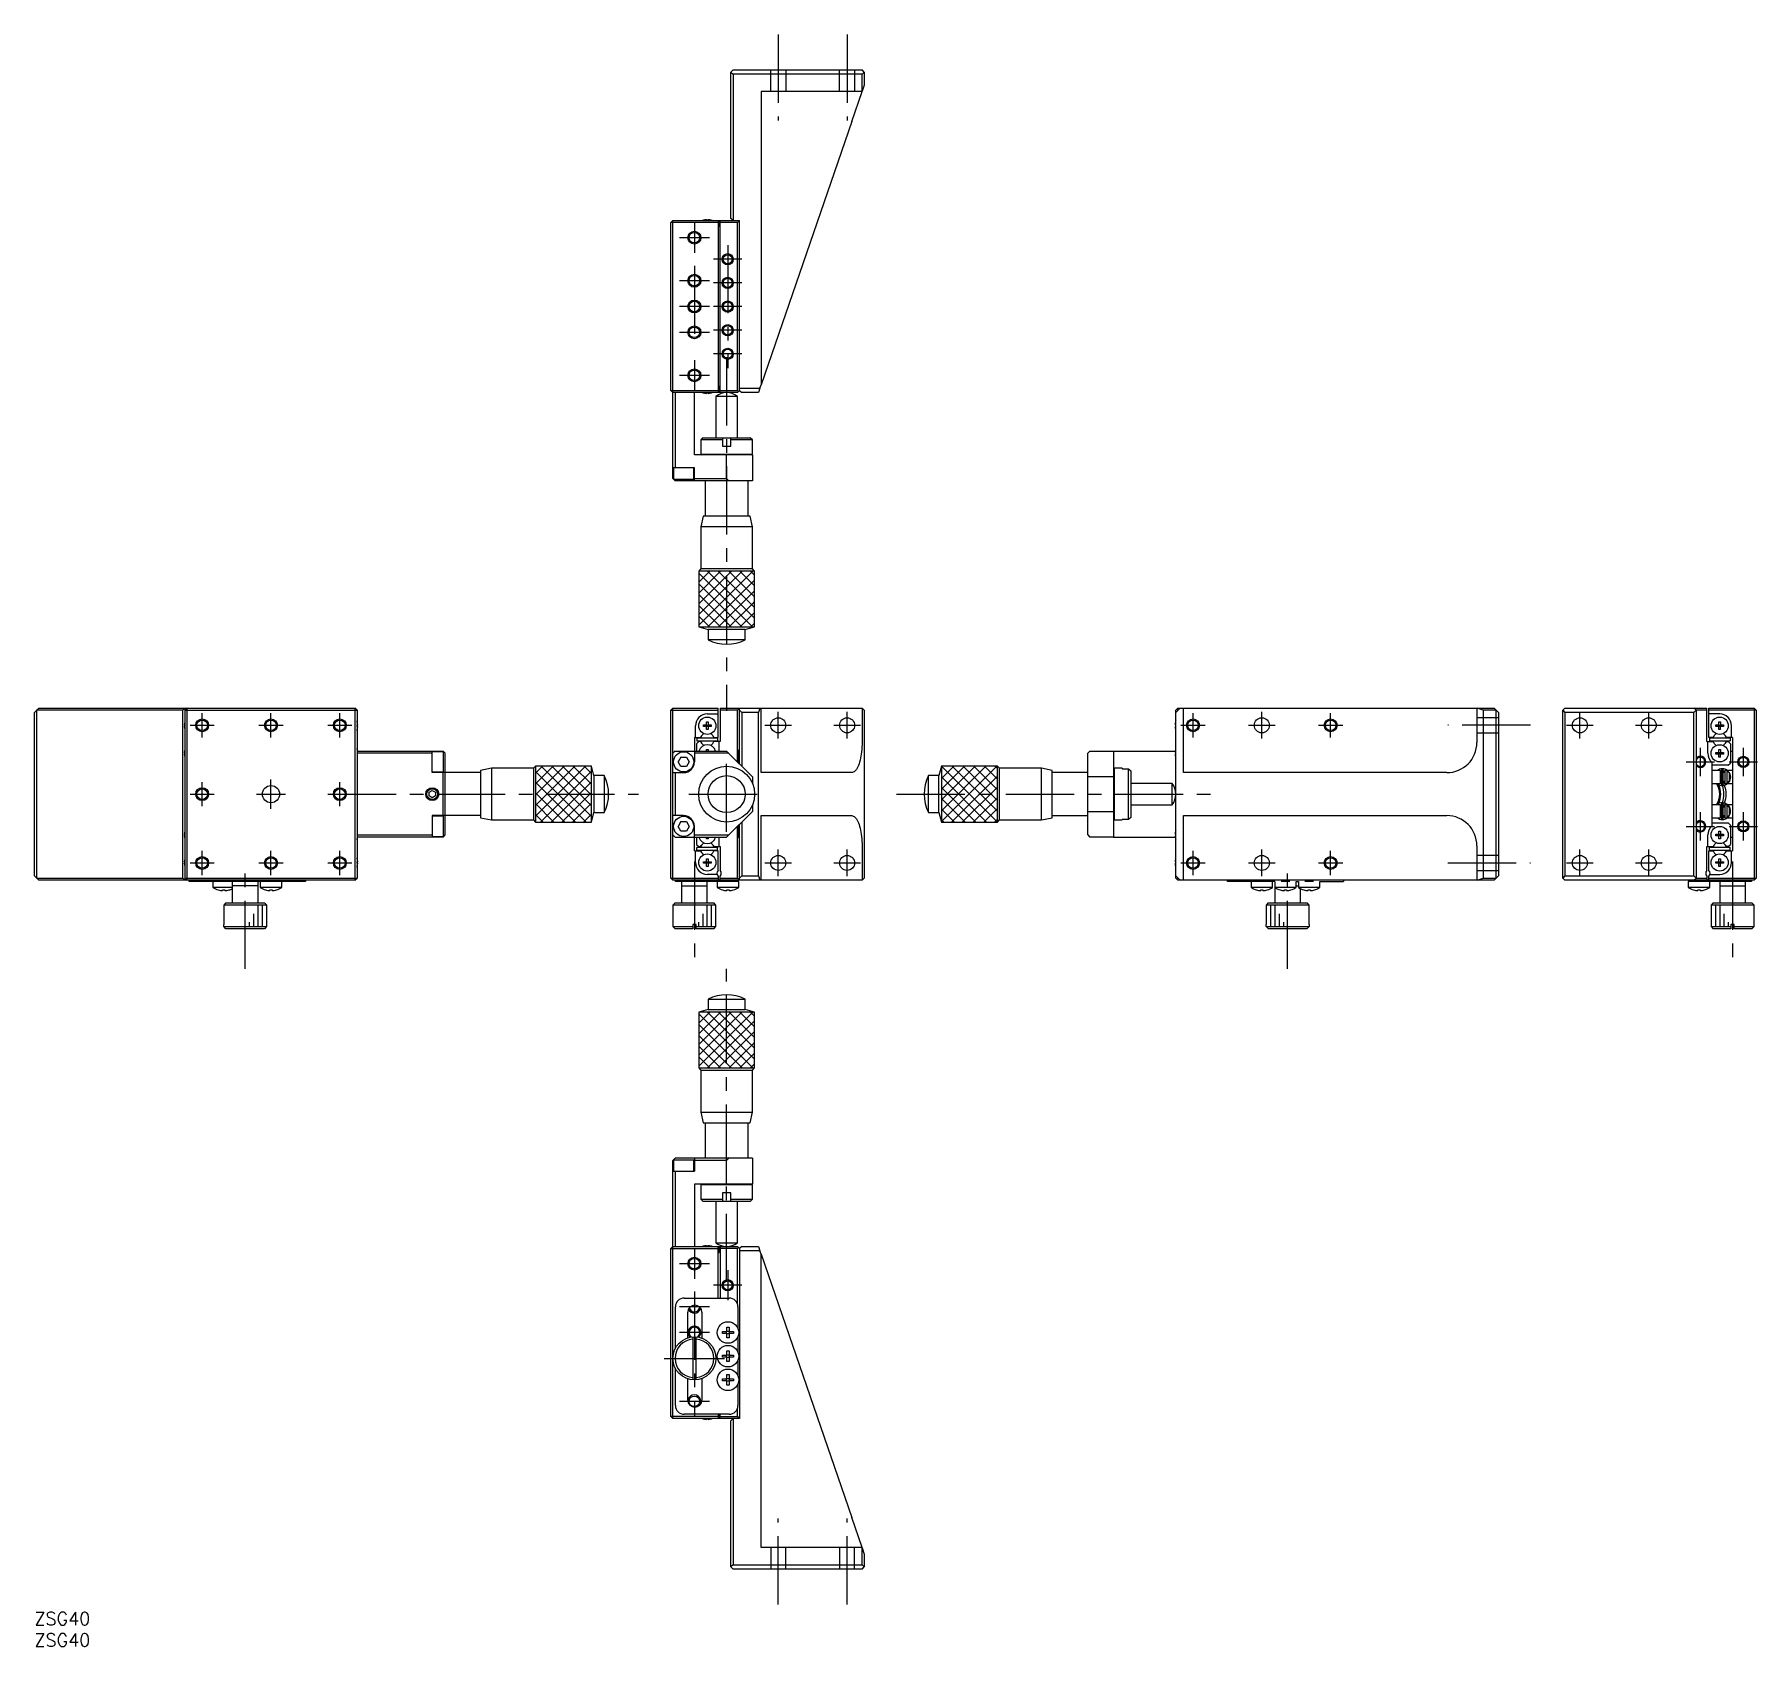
# Model space of a CAD drawing. Extents: x 0 to 401, y -8 to 367.
import ezdxf

# ---------------------------------------------------------------- set-up
doc = ezdxf.new("R2010")
doc.units = 0
doc.header["$LTSCALE"] = 0.5
doc.linetypes.add('CENTER', pattern=[50.8, 31.75, -6.35, 6.35, -6.35])
doc.linetypes.add('DASHED', pattern=[19.05, 12.7, -6.35])
for name, color, linetype in [('MSM_CENTER', 1, 'CENTER'), ('MSM_CONTINUOUS', 7, 'CONTINUOUS'), ('MSM_DASHED', 4, 'DASHED'), ('MSM_NARROW', 5, 'CONTINUOUS'), ('MSM_PART_NUMBER', 7, 'CONTINUOUS')]:
    doc.layers.add(name, color=color, linetype=linetype)
doc.styles.get("Standard").update_dxf_attribs({"font": 'txt.shx', "height": 3, "bigfont": 'bigfont.shx'})

# ---------------------------------------------------------------- blocks, each defined once
blk = doc.blocks.new('*U2')
at = {"layer": 'MSM_PART_NUMBER'}
blk.add_text('ZSG40', height=3, dxfattribs=at).set_placement((0, -3))
blk = doc.blocks.new('*U3')
at = {"layer": 'MSM_PART_NUMBER'}
blk.add_text('ZSG40', height=3, dxfattribs=at).set_placement((0, -8))

msp = doc.modelspace()

# ---------------------------------------------------------------- linework, layer by layer
at = {"layer": 'MSM_CENTER'}
for p, q in [((172.950166, 366.775339), (172.950166, 346.775339)), ((188.950166, 366.775339), (188.950166, 346.775339)), ((153.450166, 323.025342), (153.450166, 316.025344)), ((156.950165, 319.525343), (149.950167, 319.525343)), ((161.200167, 317.825342), (161.200167, 289.225341)), ((153.450166, 313.025342), (153.450166, 294.025346)), ((164.500167, 314.525342), (157.900167, 314.525342)), ((156.950165, 309.525343), (149.950167, 309.525343)), ((164.500167, 309.025343), (157.900167, 309.025343)), ((156.950165, 303.525343), (149.950167, 303.525343)), ((164.500167, 303.525342), (157.900167, 303.525342)), ((156.950165, 297.525345), (149.950167, 297.525345)), ((164.500167, 298.025341), (157.900167, 298.025341)), ((164.500167, 292.525341), (157.900167, 292.525341)), ((153.450166, 291.025342), (153.450166, 284.025344)), ((160.950166, 291.775339), (160.950166, 209.516838)), ((156.950165, 287.525343), (149.950167, 287.525343)), ((39, 203.366838), (39, 208.966838)), ((55, 203.366838), (55, 208.966838)), ((71, 203.366838), (71, 208.966838)), ((172.950166, 203.066838), (172.950166, 209.266838)), ((188.950166, 203.066838), (188.950166, 209.266838)), ((269.391997, 203.366838), (269.391997, 208.966838)), ((285.391997, 203.066838), (285.391997, 209.266838)), ((301.391997, 203.366838), (301.391997, 208.966838)), ((359.350489, 203.066838), (359.350489, 209.266838)), ((375.350489, 203.066838), (375.350489, 209.266838)), ((36.2, 206.166838), (41.8, 206.166838)), ((52.2, 206.166838), (57.8, 206.166838)), ((68.2, 206.166838), (73.8, 206.166838)), ((169.850166, 206.166838), (176.050166, 206.166838)), ((185.850166, 206.166838), (192.050166, 206.166838)), ((266.591997, 206.166838), (272.191997, 206.166838)), ((282.291997, 206.166838), (288.491997, 206.166838)), ((298.591997, 206.166838), (304.191997, 206.166838)), ((347.850489, 206.166838), (328.641993, 206.166838)), ((356.250489, 206.166838), (362.450489, 206.166838)), ((372.250489, 206.166838), (378.450489, 206.166838)), ((387.350489, 194.366838), (387.350489, 200.966838)), ((397.350489, 194.366838), (397.350489, 200.966838)), ((160.950166, 181.36684), (160.950166, 198.966837)), ((384.050489, 197.666838), (390.650489, 197.666838)), ((394.050489, 197.666838), (400.650489, 197.666838)), ((39, 187.366838), (39, 192.966838)), ((55, 186.766838), (55, 193.566838)), ((71, 187.366838), (71, 192.966838)), ((36.2, 190.166838), (41.8, 190.166838)), ((51.6, 190.166838), (58.4, 190.166838)), ((68.2, 190.166838), (140.450166, 190.166838)), ((152.150167, 190.166838), (169.750164, 190.166838)), ((200.450166, 190.166838), (273.641993, 190.166838)), ((387.350489, 179.366838), (387.350489, 185.966838)), ((397.350489, 179.366838), (397.350489, 185.966838)), ((384.050489, 182.666838), (390.650489, 182.666838)), ((394.050489, 182.666838), (400.650489, 182.666838)), ((39, 171.366838), (39, 176.966838)), ((55, 171.366838), (55, 176.966838)), ((71, 171.366838), (71, 176.966838)), ((172.950166, 171.066838), (172.950166, 177.266838)), ((188.950166, 171.066838), (188.950166, 177.266838)), ((269.391997, 171.366838), (269.391997, 176.966838)), ((285.391997, 171.066838), (285.391997, 177.266838)), ((301.391997, 171.366838), (301.391997, 176.966838)), ((359.350489, 171.066838), (359.350489, 177.266838)), ((375.350489, 171.066838), (375.350489, 177.266838)), ((36.2, 174.166838), (41.8, 174.166838)), ((49, 149.516838), (49, 174.516838)), ((52.2, 174.166838), (57.8, 174.166838)), ((68.2, 174.166838), (73.8, 174.166838)), ((153.450166, 174.516838), (153.450166, 149.516838)), ((169.850166, 174.166838), (176.050166, 174.166838)), ((185.850166, 174.166838), (192.050166, 174.166838)), ((266.591997, 174.166838), (272.191997, 174.166838)), ((282.291997, 174.166838), (288.491997, 174.166838)), ((291.391997, 149.516838), (291.391997, 174.516838)), ((298.591997, 174.166838), (304.191997, 174.166838)), ((328.641993, 174.166838), (347.850489, 174.166838)), ((356.250489, 174.166838), (362.450489, 174.166838)), ((372.250489, 174.166838), (378.450489, 174.166838)), ((394.850489, 174.516838), (394.850489, 149.516838)), ((160.950166, 76.750004), (160.950166, 149.516838)), ((153.450166, 84.499997), (153.450166, 77.499999)), ((156.950165, 80.999998), (149.950167, 80.999998)), ((161.200167, 79.499996), (161.200167, 72.499998)), ((153.450166, 74.499997), (153.450166, 45.499999)), ((164.500167, 75.999997), (157.900167, 75.999997)), ((156.950165, 70.999998), (149.950167, 70.999998)), ((156.950165, 64.999998), (149.950167, 64.999998)), ((146.450166, 59), (160.450166, 59)), ((156.950165, 48.999998), (149.950167, 48.999998)), ((172.950166, 1.750004), (172.950166, 21.750004)), ((188.950166, 1.750004), (188.950166, 21.750004))]:
    msp.add_line(p, q, dxfattribs=at)
at = {"layer": 'MSM_CONTINUOUS'}
for p, q in [((162.450166, 358.525343), (161.950166, 358.025343)), ((161.950166, 324.025343), (161.950166, 358.025343)), ((161.950166, 358.025343), (162.450166, 357.525343)), ((162.450166, 358.525343), (192.450166, 358.525343)), ((162.450166, 357.525343), (162.450166, 323.525343)), ((192.450166, 357.525343), (162.450166, 357.525343)), ((192.950166, 358.025343), (192.450166, 358.525343)), ((192.450166, 357.525343), (192.950166, 358.025343)), ((192.450166, 353.573237), (192.450166, 357.525343)), ((192.950166, 358.025343), (192.950166, 355.025343)), ((192.433674, 353.525343), (168.950166, 353.525343)), ((168.950166, 353.525343), (168.950166, 285.324282)), ((190.023381, 346.525343), (192.433674, 353.525343)), ((192.433674, 353.525343), (192.450166, 353.573237)), ((192.950166, 355.025343), (192.450166, 353.573237)), ((190.023381, 346.525343), (168.950166, 285.324282)), ((148.450166, 323.525343), (147.950166, 323.025343)), ((158.950166, 323.025343), (147.950166, 323.025343)), ((147.950166, 284.025343), (147.950166, 323.025343)), ((148.450166, 263.525343), (148.450166, 323.525343)), ((148.450166, 323.525343), (163.950166, 323.525343)), ((155.563804, 323.594864), (155.56155, 323.599487)), ((156.270166, 323.594864), (156.270166, 323.715202)), ((156.630166, 323.594864), (156.270166, 323.594864)), ((156.630166, 323.715202), (156.630166, 323.594864)), ((157.338782, 323.599487), (157.336527, 323.594864)), ((158.950166, 323.525343), (158.950166, 283.525343)), ((159.200166, 322.125343), (158.950166, 322.125343)), ((159.200166, 323.525343), (159.200166, 322.125343)), ((159.450166, 283.525343), (159.450166, 323.525343)), ((163.450166, 323.025343), (159.450166, 323.025343)), ((162.450166, 323.525343), (161.950166, 324.025343)), ((163.450166, 323.525343), (163.950166, 323.025343)), ((163.700166, 323.275343), (163.450166, 323.025343)), ((163.450166, 284.025343), (163.450166, 323.025343)), ((163.950166, 284.025343), (163.950166, 323.525343)), ((159.200166, 284.925343), (158.950166, 284.925343)), ((159.200166, 283.525343), (159.200166, 284.925343)), ((163.950166, 284.525343), (168.675069, 284.525343)), ((168.675069, 284.525343), (168.330741, 283.525343)), ((168.675069, 284.525343), (168.950166, 285.324282)), ((147.950166, 284.025343), (158.950166, 284.025343)), ((147.950166, 284.025343), (148.450166, 283.525343)), ((163.450166, 283.525343), (148.450166, 283.525343)), ((148.950166, 283.525343), (148.950166, 266.025343)), ((153.450166, 269.025343), (153.450166, 283.525343)), ((155.56155, 283.451199), (155.563804, 283.455821)), ((156.270166, 283.455821), (156.630166, 283.455821)), ((156.270166, 283.335484), (156.270166, 283.455821)), ((156.630166, 283.455821), (156.630166, 283.335484)), ((157.336527, 283.455821), (157.338782, 283.451199)), ((163.450162, 282.647834), (158.45017, 282.647834)), ((158.45017, 282.647834), (158.45017, 273.025343)), ((159.450166, 284.025343), (163.450166, 284.025343)), ((163.450162, 273.025343), (163.450162, 282.647834)), ((163.450166, 284.025343), (163.700166, 283.775343)), ((163.950166, 284.025343), (163.450166, 283.525343)), ((163.950166, 284.025343), (164.450166, 283.525343)), ((168.330741, 283.525343), (164.450166, 283.525343)), ((155.450166, 273.025343), (154.950166, 272.525343)), ((159.950166, 272.525343), (154.950166, 272.525343)), ((154.950166, 272.525343), (154.950166, 269.225343)), ((155.450166, 273.025343), (166.450166, 273.025343)), ((159.950166, 273.025343), (159.950166, 271.025343)), ((161.950166, 271.025343), (161.950166, 273.025343)), ((166.950166, 272.525343), (161.950166, 272.525343)), ((166.950166, 272.525343), (166.450166, 273.025343)), ((166.950166, 269.225343), (166.950166, 272.525343)), ((166.950166, 269.025343), (153.450166, 269.025343)), ((154.950166, 269.225343), (166.950166, 269.225343)), ((154.950166, 269.225343), (155.150166, 269.025343)), ((159.950166, 271.025343), (161.950166, 271.025343)), ((160.950166, 263.525343), (160.950166, 269.025343)), ((166.750166, 269.025343), (166.950166, 269.225343)), ((166.950166, 269.025343), (166.950166, 263.025343)), ((153.450166, 266.025343), (148.450166, 266.025343)), ((148.600166, 266.025343), (148.600166, 263.425343)), ((153.300166, 263.425343), (153.300166, 266.025343)), ((153.450166, 263.025343), (153.450166, 266.025343)), ((148.450166, 263.525343), (148.950166, 263.025343)), ((148.600166, 263.425343), (153.300166, 263.425343)), ((166.950166, 263.025343), (148.950166, 263.025343)), ((153.450166, 263.525343), (160.950166, 263.525343)), ((155.950166, 263.025343), (155.950166, 254.775343)), ((160.950166, 263.525343), (161.450166, 263.025343)), ((165.950166, 254.775343), (165.950166, 263.025343)), ((155.450169, 254.775343), (154.95017, 252.275344)), ((166.450163, 254.775343), (155.450169, 254.775343)), ((166.950162, 252.275344), (166.450163, 254.775343)), ((166.950162, 252.275344), (154.95017, 252.275344)), ((154.95017, 252.275344), (154.95017, 242.525339)), ((166.950162, 242.525339), (166.950162, 252.275344)), ((154.95017, 242.525339), (154.450167, 242.025337)), ((167.450165, 242.025337), (154.450167, 242.025337)), ((154.450167, 242.025337), (154.450167, 229.025336)), ((166.950162, 242.525339), (154.95017, 242.525339)), ((167.450165, 242.025337), (166.950162, 242.525339)), ((167.450165, 229.025336), (167.450165, 242.025337)), ((154.450167, 229.025336), (156.650166, 228.435848)), ((154.450167, 229.025336), (167.450165, 229.025336)), ((165.250166, 228.435848), (156.650166, 228.435848)), ((156.650166, 228.435848), (156.650166, 226.025337)), ((165.250166, 228.435848), (167.450165, 229.025336)), ((165.250166, 226.025337), (165.250166, 228.435848)), ((165.250166, 226.025337), (156.650166, 226.025337)), ((0, 209.166838), (1, 210.166838)), ((0, 171.166838), (0, 209.166838)), ((34.5, 209.666838), (0.5, 209.666838)), ((0.5, 209.666838), (0.5, 170.666838)), ((1, 210.166838), (74.5, 210.166838)), ((35, 210.166838), (34.5, 209.666838)), ((34.5, 170.666838), (34.5, 209.666838)), ((35.5, 210.166838), (35, 209.666838)), ((35, 210.166838), (35, 170.166838)), ((35, 209.666838), (75, 209.666838)), ((35.5, 170.166838), (35.5, 210.166838)), ((74.5, 210.166838), (74.5, 170.166838)), ((75, 209.666838), (74.5, 210.166838)), ((75, 209.666838), (75, 170.666838)), ((147.950166, 209.666838), (148.450166, 210.166838)), ((147.950166, 209.666838), (158.950166, 209.666838)), ((147.950166, 170.666838), (147.950166, 209.666838)), ((148.450166, 210.166838), (158.950166, 210.166838)), ((148.450166, 170.166838), (148.450166, 210.166838)), ((156.450166, 208.816838), (158.950166, 208.816838)), ((158.950166, 203.366838), (158.950166, 210.166838)), ((159.450166, 210.166838), (159.450166, 202.366838)), ((159.450166, 210.166838), (192.450166, 210.166838)), ((163.450166, 209.666838), (159.450166, 209.666838)), ((163.450166, 210.166838), (164.450166, 209.166838)), ((163.700166, 209.916838), (163.450166, 209.666838)), ((163.450166, 197.666838), (163.450166, 209.666838)), ((163.950166, 197.166838), (163.950166, 210.166838)), ((164.450166, 209.166838), (164.450166, 196.666838)), ((168.330741, 209.166838), (164.450166, 209.166838)), ((168.675069, 210.166838), (168.330741, 209.166838)), ((168.330741, 171.166838), (168.330741, 209.166838)), ((168.950166, 195.166838), (168.950166, 210.166838)), ((192.433674, 210.166838), (192.433674, 202.166838)), ((192.950166, 209.666838), (192.450166, 210.166838)), ((192.950166, 209.666838), (192.950166, 170.666838)), ((265.891997, 210.166838), (265.391997, 209.666838)), ((266.391997, 210.166838), (265.391997, 209.166838)), ((265.391997, 170.666838), (265.391997, 209.666838)), ((265.891997, 209.666838), (265.641997, 209.916838)), ((265.891997, 210.166838), (339.391997, 210.166838)), ((267.190936, 195.166838), (267.190936, 210.166838)), ((335.391997, 210.166838), (335.391997, 202.166838)), ((336.891997, 209.666838), (335.439891, 210.166838)), ((336.891997, 209.666838), (336.891997, 170.666838)), ((339.891997, 209.666838), (336.891997, 209.666838)), ((339.391997, 210.166838), (339.891997, 209.666838)), ((339.891997, 170.666838), (339.891997, 209.666838)), ((339.891997, 209.666838), (340.391997, 209.166838)), ((340.391997, 209.166838), (340.391997, 171.166838)), ((355.850489, 210.166838), (355.350489, 209.666838)), ((355.350489, 209.666838), (355.850489, 209.166838)), ((355.350489, 170.666838), (355.350489, 209.666838)), ((355.850489, 210.166838), (388.850489, 210.166838)), ((385.850489, 209.166838), (355.850489, 209.166838)), ((355.850489, 209.166838), (355.850489, 171.166838)), ((386.350489, 209.666838), (385.850489, 210.166838)), ((385.850489, 209.166838), (386.350489, 209.666838)), ((385.850489, 171.166838), (385.850489, 209.166838)), ((388.850489, 209.666838), (386.350489, 209.666838)), ((386.350489, 209.666838), (386.350489, 170.666838)), ((388.850489, 202.366838), (388.850489, 210.166838)), ((389.350489, 210.166838), (399.850489, 210.166838)), ((389.350489, 203.366838), (389.350489, 210.166838)), ((400.350489, 209.666838), (389.350489, 209.666838)), ((391.850489, 208.816838), (389.350489, 208.816838)), ((399.850489, 210.166838), (399.850489, 170.166838)), ((399.850489, 210.166838), (400.350489, 209.666838)), ((400.350489, 209.666838), (400.350489, 170.666838)), ((34.810141, 206.246838), (34.930479, 206.246838)), ((34.930479, 205.886838), (34.810141, 205.886838)), ((34.925856, 206.955454), (34.930479, 206.9532)), ((34.930479, 205.180477), (34.925856, 205.178222)), ((34.930479, 206.246838), (34.930479, 205.886838)), ((75.069522, 206.9532), (75.074144, 206.955454)), ((75.069522, 205.886838), (75.069522, 206.246838)), ((75.069522, 206.246838), (75.189859, 206.246838)), ((75.189859, 205.886838), (75.069522, 205.886838)), ((75.074144, 205.178222), (75.069522, 205.180477)), ((153.700166, 203.366838), (153.700166, 206.066838)), ((155.563804, 205.886838), (155.563804, 206.246838)), ((155.563804, 206.246838), (156.270166, 206.246838)), ((156.270166, 205.886838), (155.563804, 205.886838)), ((156.270166, 206.9532), (156.630166, 206.9532)), ((156.270166, 206.246838), (156.270166, 206.9532)), ((156.280538, 206.236466), (156.270166, 206.246838)), ((156.280538, 205.897211), (156.270166, 205.886838)), ((156.270166, 205.180477), (156.270166, 205.886838)), ((156.630166, 205.180477), (156.270166, 205.180477)), ((156.280538, 206.236466), (156.619794, 206.236466)), ((156.280538, 205.897211), (156.280538, 206.236466)), ((156.619794, 205.897211), (156.280538, 205.897211)), ((156.619794, 206.236466), (156.630166, 206.246838)), ((156.619794, 206.236466), (156.619794, 205.897211)), ((156.619794, 205.897211), (156.630166, 205.886838)), ((156.630166, 206.9532), (156.630166, 206.246838)), ((156.630166, 206.246838), (157.336527, 206.246838)), ((156.630166, 205.886838), (156.630166, 205.180477)), ((157.336527, 205.886838), (156.630166, 205.886838)), ((157.336527, 206.246838), (157.336527, 205.886838)), ((265.202138, 206.246838), (265.322475, 206.246838)), ((265.322475, 205.886838), (265.202138, 205.886838)), ((265.317853, 206.955454), (265.322475, 206.9532)), ((265.322475, 205.180477), (265.317853, 205.178222)), ((265.322475, 206.246838), (265.322475, 205.886838)), ((390.964128, 206.246838), (391.670489, 206.246838)), ((390.964128, 205.886838), (390.964128, 206.246838)), ((391.670489, 205.886838), (390.964128, 205.886838)), ((391.670489, 206.9532), (392.030489, 206.9532)), ((391.670489, 206.246838), (391.670489, 206.9532)), ((391.680862, 206.236466), (391.670489, 206.246838)), ((391.680862, 205.897211), (391.670489, 205.886838)), ((391.670489, 205.180477), (391.670489, 205.886838)), ((392.030489, 205.180477), (391.670489, 205.180477)), ((391.680862, 205.897211), (391.680862, 206.236466)), ((391.680862, 206.236466), (392.020117, 206.236466)), ((392.020117, 205.897211), (391.680862, 205.897211)), ((392.020117, 206.236466), (392.030489, 206.246838)), ((392.020117, 206.236466), (392.020117, 205.897211)), ((392.020117, 205.897211), (392.030489, 205.886838)), ((392.030489, 206.9532), (392.030489, 206.246838)), ((392.030489, 206.246838), (392.736851, 206.246838)), ((392.736851, 205.886838), (392.030489, 205.886838)), ((392.030489, 205.180477), (392.030489, 205.886838)), ((392.736851, 206.246838), (392.736851, 205.886838)), ((394.600489, 203.366838), (394.600489, 206.066838)), ((34.925856, 200.555454), (34.930479, 200.5532)), ((75.069522, 200.5532), (75.074144, 200.555454)), ((153.450166, 203.366838), (153.450166, 197.666838)), ((153.450166, 203.366838), (154.89936, 203.366838)), ((154.450166, 202.366838), (153.950166, 201.866838)), ((153.950166, 201.866838), (153.950166, 200.166838)), ((158.850166, 203.166838), (154.050166, 203.166838)), ((154.050166, 203.166838), (154.050166, 202.566838)), ((154.050166, 202.566838), (158.850166, 202.566838)), ((154.89936, 202.366838), (154.450166, 202.366838)), ((154.89936, 203.366838), (155.049526, 203.626934)), ((154.89936, 202.366838), (155.049526, 202.106743)), ((156.270166, 200.5532), (156.630166, 200.5532)), ((156.270166, 200.166838), (156.270166, 200.5532)), ((156.630166, 200.5532), (156.630166, 200.133315)), ((157.850805, 203.626934), (158.000971, 203.366838)), ((157.850805, 202.106743), (158.000971, 202.366838)), ((158.000971, 203.366838), (158.950166, 203.366838)), ((159.450166, 202.366838), (158.000971, 202.366838)), ((158.850166, 203.166838), (158.850166, 202.566838)), ((159.200166, 200.166838), (159.200166, 202.366838)), ((163.600166, 200.166838), (163.950166, 200.516838)), ((192.367078, 200.532721), (192.315706, 200.003719)), ((192.404, 201.071797), (192.367078, 200.532721)), ((192.426244, 201.617625), (192.404, 201.071797)), ((192.433674, 202.166838), (192.426244, 201.617625)), ((265.317853, 200.555454), (265.322475, 200.5532)), ((388.850489, 202.366838), (390.299684, 202.366838)), ((389.100489, 199.666838), (389.100489, 202.366838)), ((390.299684, 203.366838), (389.350489, 203.366838)), ((394.250489, 203.166838), (389.450489, 203.166838)), ((389.450489, 203.166838), (389.450489, 202.566838)), ((389.450489, 202.566838), (394.250489, 202.566838)), ((390.299684, 203.366838), (390.44985, 203.626934)), ((390.44985, 202.106743), (390.299684, 202.366838)), ((391.670489, 200.5532), (392.030489, 200.5532)), ((391.670489, 199.846838), (391.670489, 200.5532)), ((392.030489, 200.5532), (392.030489, 199.846838)), ((393.251129, 203.626934), (393.401295, 203.366838)), ((393.401295, 202.366838), (393.251129, 202.106743)), ((394.850489, 203.366838), (393.401295, 203.366838)), ((393.401295, 202.366838), (393.850489, 202.366838)), ((394.350489, 201.866838), (393.850489, 202.366838)), ((394.250489, 203.166838), (394.250489, 202.566838)), ((394.350489, 201.866838), (394.350489, 197.366838)), ((394.850489, 203.366838), (394.850489, 176.966838)), ((34.810141, 199.846838), (34.930479, 199.846838)), ((34.930479, 199.486838), (34.810141, 199.486838)), ((34.930479, 198.780477), (34.925856, 198.778222)), ((34.930479, 199.846838), (34.930479, 199.486838)), ((75, 200.166838), (95, 200.166838)), ((92.5, 199.666838), (75, 199.666838)), ((92.5, 195.166838), (92.5, 200.166838)), ((95.1, 200.016838), (92.5, 200.016838)), ((95.5, 199.666838), (95, 200.166838)), ((95.1, 195.316838), (95.1, 200.016838)), ((95.5, 180.666838), (95.5, 199.666838)), ((116.500006, 196.666837), (116.000004, 196.166834)), ((129.500007, 196.666837), (116.500006, 196.666837)), ((116.500006, 196.666837), (116.500006, 183.666839)), ((130.089495, 194.466838), (129.500007, 196.666837)), ((129.500007, 183.666839), (129.500007, 196.666837)), ((148.950166, 200.166838), (148.450166, 199.666838)), ((148.950166, 200.166838), (160.950166, 200.166838)), ((150.31508, 198.766838), (149.679995, 197.666838)), ((150.31508, 196.566838), (149.679995, 197.666838)), ((150.31508, 198.766838), (151.585251, 198.766838)), ((151.585251, 196.566838), (150.31508, 196.566838)), ((151.585251, 198.766838), (152.220336, 197.666838)), ((152.220336, 197.666838), (151.585251, 196.566838)), ((161.450166, 199.666838), (153.450166, 199.666838)), ((160.950166, 200.166838), (166.950166, 194.166838)), ((163.600166, 200.166838), (163.600166, 197.516838)), ((191.440116, 196.503719), (191.282756, 196.198357)), ((191.588741, 196.843997), (191.440116, 196.503719)), ((191.727716, 197.217091), (191.588741, 196.843997)), ((191.856182, 197.620702), (191.727716, 197.217091)), ((191.973349, 198.052342), (191.856182, 197.620702)), ((192.078494, 198.509348), (191.973349, 198.052342)), ((192.170968, 198.988905), (192.078494, 198.509348)), ((192.250202, 199.488054), (192.170968, 198.988905)), ((192.315706, 200.003719), (192.250202, 199.488054)), ((210.89199, 196.666837), (210.302502, 194.466838)), ((223.891991, 196.666837), (210.89199, 196.666837)), ((210.89199, 196.666837), (210.89199, 183.666839)), ((224.391993, 196.166834), (223.891991, 196.666837)), ((223.891991, 183.666839), (223.891991, 196.666837)), ((245.391997, 200.166838), (244.891997, 199.666838)), ((244.891997, 180.666838), (244.891997, 199.666838)), ((245.391997, 200.166838), (265.23643, 200.166838)), ((250.891997, 200.166838), (250.891997, 180.166836)), ((265.202138, 199.846838), (265.322475, 199.846838)), ((265.322475, 199.486838), (265.202138, 199.486838)), ((265.322475, 198.780477), (265.317853, 198.778222)), ((265.322475, 199.846838), (265.322475, 199.486838)), ((390.050489, 197.587776), (390.050489, 182.745901)), ((393.850489, 196.866838), (390.050489, 196.866838)), ((390.964128, 199.846838), (391.670489, 199.846838)), ((390.964128, 199.486838), (390.964128, 199.846838)), ((391.670489, 199.486838), (390.964128, 199.486838)), ((391.680862, 199.836466), (391.670489, 199.846838)), ((391.680862, 199.497211), (391.670489, 199.486838)), ((391.670489, 198.780477), (391.670489, 199.486838)), ((392.030489, 198.780477), (391.670489, 198.780477)), ((391.680862, 199.497211), (391.680862, 199.836466)), ((391.680862, 199.836466), (392.020117, 199.836466)), ((392.020117, 199.497211), (391.680862, 199.497211)), ((392.020117, 199.836466), (392.030489, 199.846838)), ((392.020117, 199.836466), (392.020117, 199.497211)), ((392.020117, 199.497211), (392.030489, 199.486838)), ((392.030489, 199.846838), (392.736851, 199.846838)), ((392.736851, 199.486838), (392.030489, 199.486838)), ((392.030489, 198.780477), (392.030489, 199.486838)), ((392.736851, 199.846838), (392.736851, 199.486838)), ((393.850489, 196.866838), (394.350489, 197.366838)), ((394.350489, 200.166838), (394.850489, 200.166838)), ((92.5, 195.316838), (95.1, 195.316838)), ((103.75, 195.166838), (92.5, 195.166838)), ((95, 185.166838), (95, 195.166838)), ((106.249999, 196.166834), (103.75, 195.666835)), ((103.75, 195.666835), (103.75, 184.666841)), ((106.249999, 196.166834), (106.249999, 184.166842)), ((116.000004, 196.166834), (106.249999, 196.166834)), ((116.000004, 196.166834), (116.000004, 184.166842)), ((130.089495, 194.466838), (130.089495, 185.866838)), ((132.500006, 194.466838), (130.089495, 194.466838)), ((132.500006, 194.466838), (132.500006, 185.866838)), ((148.450166, 195.166838), (150.950166, 195.166838)), ((148.950166, 195.166838), (148.950166, 185.166838)), ((166.950166, 194.166838), (166.950166, 192.666836)), ((190.023381, 195.166838), (168.950166, 195.166838)), ((190.21249, 195.188417), (190.023381, 195.166838)), ((190.400434, 195.25302), (190.21249, 195.188417)), ((190.586053, 195.360249), (190.400434, 195.25302)), ((190.768203, 195.509443), (190.586053, 195.360249)), ((190.94576, 195.699682), (190.768203, 195.509443)), ((191.117631, 195.929793), (190.94576, 195.699682)), ((191.282756, 196.198357), (191.117631, 195.929793)), ((207.891991, 185.866838), (207.891991, 194.466838)), ((210.302502, 194.466838), (207.891991, 194.466838)), ((210.302502, 185.866838), (210.302502, 194.466838)), ((224.391993, 184.166842), (224.391993, 196.166834)), ((234.141998, 196.166834), (224.391993, 196.166834)), ((234.141998, 184.166842), (234.141998, 196.166834)), ((236.641997, 195.666835), (234.141998, 196.166834)), ((236.641997, 184.666841), (236.641997, 195.666835)), ((244.891997, 195.166838), (236.641997, 195.166838)), ((250.891997, 194.166838), (244.891997, 194.166838)), ((251.091997, 196.166838), (250.891997, 195.966838)), ((252.891997, 196.166838), (251.091997, 196.166838)), ((251.091997, 196.166838), (251.091997, 184.166838)), ((252.891997, 196.166838), (252.891997, 196.082918)), ((252.891997, 196.082918), (254.391997, 196.082918)), ((254.391997, 184.250759), (254.391997, 196.082918)), ((254.391997, 196.082918), (254.891997, 195.575165)), ((254.891997, 195.575165), (254.891997, 184.758512)), ((264.514488, 192.666834), (254.891997, 192.666834)), ((264.514488, 187.666842), (264.514488, 192.666834)), ((328.391997, 195.166838), (267.190936, 195.166838)), ((392.050489, 195.666838), (390.050489, 195.666838)), ((390.050489, 192.666838), (392.050489, 192.666838)), ((392.027282, 192.629755), (391.916231, 192.666399)), ((392.256949, 192.581733), (392.027282, 192.629755)), ((392.050399, 195.616612), (392.256967, 195.657815)), ((392.050489, 192.666838), (392.050489, 195.666838)), ((392.256971, 195.166838), (392.050489, 195.166838)), ((392.050489, 193.166838), (392.256971, 193.166838)), ((392.256971, 195.869917), (392.256971, 192.369917)), ((392.654326, 192.337935), (392.666397, 192.332315)), ((392.656971, 192.369917), (392.656971, 195.869917)), ((392.656971, 195.269029), (392.657298, 195.282984)), ((393.050489, 195.166838), (392.656971, 195.166838)), ((392.656971, 193.166838), (393.050489, 193.166838)), ((392.657021, 192.96548), (392.656971, 192.970804)), ((392.657641, 192.950758), (392.657021, 192.96548)), ((392.657063, 195.658119), (393.05067, 195.552623)), ((392.657298, 195.282984), (392.658332, 195.297679)), ((392.658968, 192.93608), (392.657641, 192.950758)), ((392.658332, 195.297679), (392.660072, 195.312305)), ((392.661001, 192.921481), (392.658968, 192.93608)), ((392.660072, 195.312305), (392.662513, 195.326828)), ((392.663736, 192.906993), (392.661001, 192.921481)), ((392.662513, 195.326828), (392.66565, 195.341215)), ((392.667166, 192.892651), (392.663736, 192.906993)), ((392.66565, 195.341215), (392.669476, 195.355431)), ((392.666397, 192.332315), (392.698176, 192.31884)), ((392.671287, 192.878489), (392.667166, 192.892651)), ((392.669476, 195.355431), (392.673983, 195.369445)), ((392.676089, 192.864539), (392.671287, 192.878489)), ((392.673983, 195.369445), (392.679162, 195.383224)), ((392.681562, 192.850836), (392.676089, 192.864539)), ((392.679162, 195.383224), (392.685001, 195.396734)), ((392.687697, 192.837412), (392.681562, 192.850836)), ((392.685001, 195.396734), (392.691489, 195.409945)), ((392.694479, 192.824299), (392.687697, 192.837412)), ((392.691489, 195.409945), (392.698611, 195.422824)), ((392.701896, 192.811529), (392.694479, 192.824299)), ((392.698176, 192.31884), (392.730571, 192.306976)), ((392.698611, 195.422824), (392.706353, 195.435341)), ((392.709932, 192.799135), (392.701896, 192.811529)), ((392.706353, 195.435341), (392.714697, 195.447466)), ((392.718568, 192.787148), (392.709932, 192.799135)), ((392.714697, 195.447466), (392.723627, 195.459167)), ((392.727788, 192.775597), (392.718568, 192.787148)), ((392.723627, 195.459167), (392.733122, 195.470417)), ((392.73757, 192.764513), (392.727788, 192.775597)), ((392.733122, 195.470417), (392.743162, 195.481187)), ((392.747893, 192.753924), (392.73757, 192.764513)), ((392.743162, 195.481187), (392.753725, 195.491449)), ((392.758734, 192.74386), (392.747893, 192.753924)), ((392.753725, 195.491449), (392.764788, 195.501176)), ((392.770067, 192.734346), (392.758734, 192.74386)), ((392.764788, 195.501176), (392.776324, 195.510343)), ((392.781866, 192.725409), (392.770067, 192.734346)), ((392.776324, 195.510343), (392.788309, 195.518924)), ((392.794102, 192.717075), (392.781866, 192.725409)), ((392.788309, 195.518924), (392.800713, 195.526897)), ((392.806748, 192.709367), (392.794102, 192.717075)), ((392.800713, 195.526897), (392.813507, 195.534238)), ((392.81977, 192.702306), (392.806748, 192.709367)), ((392.813507, 195.534238), (392.826662, 195.540927)), ((392.833137, 192.695914), (392.81977, 192.702306)), ((392.826662, 195.540927), (392.840144, 195.546944)), ((392.846814, 192.690209), (392.833137, 192.695914)), ((392.840144, 195.546944), (392.853921, 195.552271)), ((392.860767, 192.685209), (392.846814, 192.690209)), ((392.850489, 195.551416), (392.850489, 195.166838)), ((392.850489, 193.166838), (392.850489, 192.688512)), ((392.853921, 195.552271), (392.867958, 195.556892)), ((392.874959, 192.680928), (392.860767, 192.685209)), ((392.867958, 195.556892), (392.882218, 195.560792)), ((392.889353, 192.67738), (392.874959, 192.680928)), ((392.882218, 195.560792), (392.896666, 195.563959)), ((392.903909, 192.674576), (392.889353, 192.67738)), ((392.896666, 195.563959), (392.911264, 195.566382)), ((392.918591, 192.672523), (392.903909, 192.674576)), ((392.911264, 195.566382), (392.925972, 195.568053)), ((392.933356, 192.671229), (392.918591, 192.672523)), ((392.925972, 195.568053), (392.940753, 195.568966)), ((392.948167, 192.670696), (392.933356, 192.671229)), ((392.940753, 195.568966), (392.955565, 195.569118)), ((392.962981, 192.670926), (392.948167, 192.670696)), ((392.955565, 195.569118), (392.970369, 195.568506)), ((392.977761, 192.671919), (392.962981, 192.670926)), ((392.970369, 195.568506), (392.985126, 195.567133)), ((392.992465, 192.67367), (392.977761, 192.671919)), ((392.985126, 195.567133), (392.999794, 195.565002)), ((393.007054, 192.676173), (392.992465, 192.67367)), ((392.999794, 195.565002), (393.014335, 195.562119)), ((393.02149, 192.679421), (393.007054, 192.676173)), ((393.014335, 195.562119), (393.028709, 195.558492)), ((393.035734, 192.683403), (393.02149, 192.679421)), ((393.028709, 195.558492), (393.042878, 195.554133)), ((393.04975, 192.688106), (393.035734, 192.683403)), ((393.042878, 195.554133), (393.056804, 195.549053)), ((393.063994, 192.693725), (393.04975, 192.688106)), ((393.050489, 195.666838), (393.050489, 192.666838)), ((393.550489, 195.666838), (393.050489, 195.666838)), ((393.050489, 192.666838), (393.550489, 192.666838)), ((393.056804, 195.549053), (393.063994, 195.546109)), ((393.07972, 192.699244), (393.064281, 192.692573)), ((393.093693, 192.666838), (393.099419, 192.658297)), ((393.099419, 192.658297), (393.10544, 192.648731)), ((393.161201, 192.564368), (393.104017, 192.666897)), ((393.10544, 192.648731), (393.111714, 192.638207)), ((393.111714, 192.638207), (393.118199, 192.626798)), ((393.118199, 192.626798), (393.12485, 192.614581)), ((393.12485, 192.614581), (393.131621, 192.601642)), ((393.131621, 192.601642), (393.138466, 192.588069)), ((393.138466, 192.588069), (393.145336, 192.573956)), ((393.145336, 192.573956), (393.152186, 192.5594)), ((393.152186, 192.5594), (393.158967, 192.544502)), ((393.158967, 192.544502), (393.165633, 192.529363)), ((393.229356, 192.330632), (393.161201, 192.564368)), ((393.220547, 195.9142), (393.16265, 195.935816)), ((393.165633, 192.529363), (393.172138, 192.514089)), ((393.170447, 192.306588), (393.20282, 192.318383)), ((393.172138, 192.514089), (393.178437, 192.498784)), ((393.178437, 192.498784), (393.184487, 192.483555)), ((393.184487, 192.483555), (393.190246, 192.468505)), ((393.190246, 192.468505), (393.195675, 192.45374)), ((393.195675, 192.45374), (393.200736, 192.439359)), ((393.200736, 192.439359), (393.205393, 192.425464)), ((393.20282, 192.318383), (393.220547, 192.325633)), ((393.205393, 192.425464), (393.209616, 192.412148)), ((393.209616, 192.412148), (393.213375, 192.399505)), ((393.213375, 192.399505), (393.216644, 192.38762)), ((393.216644, 192.38762), (393.2194, 192.376577)), ((393.2194, 192.376577), (393.221625, 192.366451)), ((393.221303, 192.326049), (393.220547, 192.325633)), ((393.223147, 192.328219), (393.221303, 192.326049)), ((393.221625, 192.366451), (393.223303, 192.357312)), ((393.224374, 192.331773), (393.223147, 192.328219)), ((393.223303, 192.357312), (393.224423, 192.349222)), ((393.22496, 192.336409), (393.224374, 192.331773)), ((393.224423, 192.349222), (393.224977, 192.342239)), ((393.224977, 192.342239), (393.22496, 192.336409)), ((393.226307, 195.910172), (393.229093, 195.909261)), ((393.550489, 192.666838), (393.550489, 195.666838)), ((393.550489, 195.612522), (394.050489, 195.083354)), ((394.050489, 193.250323), (393.550489, 192.721155)), ((394.850489, 195.666838), (393.641814, 195.666838)), ((393.754345, 192.666838), (393.754465, 192.666838)), ((393.755462, 192.666838), (394.850489, 192.666838)), ((394.050489, 195.083354), (394.050489, 193.250323)), ((91.75, 190.599851), (92.5, 191.032864)), ((91.75, 189.733826), (91.75, 190.599851)), ((92.5, 189.300813), (91.75, 189.733826)), ((92.5, 191.032864), (93.25, 190.599851)), ((93.25, 189.733826), (92.5, 189.300813)), ((93.25, 190.599851), (93.25, 189.733826)), ((392.482463, 192.171394), (393.166454, 192.304937)), ((392.730571, 192.306976), (392.763502, 192.29675)), ((392.763502, 192.29675), (392.796889, 192.288188)), ((392.796889, 192.288188), (392.830648, 192.281309)), ((392.830648, 192.281309), (392.864698, 192.276129)), ((392.864698, 192.276129), (392.898956, 192.272661)), ((392.898956, 192.272661), (392.933337, 192.27091)), ((392.933337, 192.27091), (392.967758, 192.270883)), ((392.967758, 192.270883), (393.002135, 192.272577)), ((393.002135, 192.272577), (393.036384, 192.275989)), ((393.036384, 192.275989), (393.070423, 192.281111)), ((393.070423, 192.281111), (393.104167, 192.28793)), ((393.104167, 192.28793), (393.137536, 192.296429)), ((393.137536, 192.296429), (393.170447, 192.306588)), ((103.75, 185.166838), (92.5, 185.166838)), ((92.5, 185.166838), (92.5, 180.166838)), ((95.1, 185.016838), (92.5, 185.016838)), ((95.1, 180.316838), (95.1, 185.016838)), ((103.75, 184.666841), (106.249999, 184.166842)), ((129.500007, 183.666839), (130.089495, 185.866838)), ((130.089495, 185.866838), (132.500006, 185.866838)), ((150.950166, 185.166838), (148.450166, 185.166838)), ((166.950166, 186.166838), (160.950166, 180.166838)), ((166.950166, 187.666841), (166.950166, 186.166838)), ((168.950166, 185.166838), (190.023381, 185.166838)), ((168.950166, 170.166838), (168.950166, 185.166838)), ((190.023381, 185.166838), (190.21249, 185.14526)), ((190.21249, 185.14526), (190.400434, 185.080657)), ((190.400434, 185.080657), (190.586053, 184.973428)), ((190.586053, 184.973428), (190.768203, 184.824234)), ((190.768203, 184.824234), (190.94576, 184.633995)), ((190.94576, 184.633995), (191.117631, 184.403884)), ((191.117631, 184.403884), (191.282756, 184.13532)), ((207.891991, 185.866838), (210.302502, 185.866838)), ((210.302502, 185.866838), (210.89199, 183.666839)), ((234.141998, 184.166842), (236.641997, 184.666841)), ((236.641997, 185.166838), (244.891997, 185.166838)), ((244.891997, 186.166838), (250.891997, 186.166838)), ((250.891997, 184.366838), (251.091997, 184.166838)), ((254.891997, 184.758512), (254.391997, 184.250759)), ((254.891997, 187.666842), (264.514488, 187.666842)), ((267.190936, 185.166838), (328.391997, 185.166838)), ((267.190936, 170.166838), (267.190936, 185.166838)), ((392.050489, 187.666838), (390.050489, 187.666838)), ((390.050489, 184.666838), (392.050489, 184.666838)), ((391.915679, 187.667072), (392.022198, 187.702443)), ((392.022198, 187.702443), (392.25692, 187.75194)), ((392.256917, 184.675868), (392.05037, 184.717072)), ((392.050489, 184.666838), (392.050489, 187.666838)), ((392.256971, 187.166838), (392.050489, 187.166838)), ((392.050489, 185.166838), (392.256971, 185.166838)), ((392.256971, 187.96376), (392.256971, 184.46376)), ((393.167543, 188.028316), (392.481282, 188.162299)), ((392.685688, 188.009765), (392.654374, 187.995766)), ((392.656971, 184.46376), (392.656971, 187.96376)), ((392.656971, 187.362873), (392.657298, 187.376828)), ((393.050489, 187.166838), (392.656971, 187.166838)), ((392.656971, 185.166838), (393.050489, 185.166838)), ((392.657021, 185.059324), (392.656971, 185.064647)), ((392.657641, 185.044602), (392.657021, 185.059324)), ((393.050603, 184.781027), (392.657031, 184.675554)), ((392.657298, 187.376828), (392.658332, 187.391522)), ((392.658968, 185.029924), (392.657641, 185.044602)), ((392.658332, 187.391522), (392.660072, 187.406149)), ((392.661001, 185.015324), (392.658968, 185.029924)), ((392.660072, 187.406149), (392.662513, 187.420672)), ((392.663736, 185.000837), (392.661001, 185.015324)), ((392.662513, 187.420672), (392.66565, 187.435058)), ((392.667166, 184.986495), (392.663736, 185.000837)), ((392.66565, 187.435058), (392.669476, 187.449275)), ((392.671287, 184.972333), (392.667166, 184.986495)), ((392.669476, 187.449275), (392.673983, 187.463289)), ((392.676089, 184.958383), (392.671287, 184.972333)), ((392.673983, 187.463289), (392.679162, 187.477068)), ((392.681562, 184.94468), (392.676089, 184.958383)), ((392.679162, 187.477068), (392.685001, 187.490578)), ((392.687697, 184.931255), (392.681562, 184.94468)), ((392.685001, 187.490578), (392.691489, 187.503789)), ((392.717824, 188.022251), (392.685688, 188.009765)), ((392.694479, 184.918142), (392.687697, 184.931255)), ((392.691489, 187.503789), (392.698611, 187.516668)), ((392.701896, 184.905373), (392.694479, 184.918142)), ((392.698611, 187.516668), (392.706353, 187.529185)), ((392.709932, 184.892979), (392.701896, 184.905373)), ((392.706353, 187.529185), (392.714697, 187.541309)), ((392.718568, 184.880991), (392.709932, 184.892979)), ((392.714697, 187.541309), (392.723627, 187.553011)), ((392.750529, 188.033113), (392.717824, 188.022251)), ((392.727788, 184.869441), (392.718568, 184.880991)), ((392.723627, 187.553011), (392.733122, 187.564261)), ((392.73757, 184.858356), (392.727788, 184.869441)), ((392.733122, 187.564261), (392.743162, 187.575031)), ((392.747893, 184.847768), (392.73757, 184.858356)), ((392.743162, 187.575031), (392.753725, 187.585292)), ((392.758734, 184.837703), (392.747893, 184.847768)), ((392.783723, 188.042324), (392.750529, 188.033113)), ((392.753725, 187.585292), (392.764788, 187.59502)), ((392.770067, 184.82819), (392.758734, 184.837703)), ((392.764788, 187.59502), (392.776324, 187.604186)), ((392.781866, 184.819253), (392.770067, 184.82819)), ((392.776324, 187.604186), (392.788309, 187.612768)), ((392.794102, 184.810919), (392.781866, 184.819253)), ((392.817326, 188.049863), (392.783723, 188.042324)), ((392.788309, 187.612768), (392.800713, 187.620741)), ((392.806748, 184.80321), (392.794102, 184.810919)), ((392.800713, 187.620741), (392.813507, 187.628082)), ((392.81977, 184.79615), (392.806748, 184.80321)), ((392.813507, 187.628082), (392.826662, 187.634771)), ((392.851255, 188.055711), (392.817326, 188.049863)), ((392.833137, 184.789757), (392.81977, 184.79615)), ((392.826662, 187.634771), (392.840144, 187.640788)), ((392.846814, 184.784053), (392.833137, 184.789757)), ((392.840144, 187.640788), (392.853921, 187.646115)), ((392.860767, 184.779053), (392.846814, 184.784053)), ((392.850489, 187.645168), (392.850489, 187.166838)), ((392.850489, 185.166838), (392.850489, 184.782264)), ((392.885429, 188.059853), (392.851255, 188.055711)), ((392.853921, 187.646115), (392.867958, 187.650736)), ((392.874959, 184.774772), (392.860767, 184.779053)), ((392.867958, 187.650736), (392.882218, 187.654636)), ((392.889353, 184.771224), (392.874959, 184.774772)), ((392.882218, 187.654636), (392.896666, 187.657803)), ((392.919763, 188.062282), (392.885429, 188.059853)), ((392.903909, 184.768419), (392.889353, 184.771224)), ((392.896666, 187.657803), (392.911264, 187.660226)), ((392.918591, 184.766367), (392.903909, 184.768419)), ((392.911264, 187.660226), (392.925972, 187.661897)), ((392.933356, 184.765072), (392.918591, 184.766367)), ((392.954174, 188.062989), (392.919763, 188.062282)), ((392.925972, 187.661897), (392.940753, 187.66281)), ((392.948167, 184.76454), (392.933356, 184.765072)), ((392.940753, 187.66281), (392.955565, 187.662961)), ((392.962981, 184.76477), (392.948167, 184.76454)), ((392.988579, 188.061974), (392.954174, 188.062989)), ((392.955565, 187.662961), (392.970369, 187.66235)), ((392.977761, 184.765763), (392.962981, 184.76477)), ((392.970369, 187.66235), (392.985126, 187.660977)), ((392.992465, 184.767514), (392.977761, 184.765763)), ((392.985126, 187.660977), (392.999794, 187.658846)), ((393.022893, 188.059238), (392.988579, 188.061974)), ((393.007054, 184.770017), (392.992465, 184.767514)), ((392.999794, 187.658846), (393.014335, 187.655963)), ((393.02149, 184.773265), (393.007054, 184.770017)), ((393.014335, 187.655963), (393.028709, 187.652336)), ((393.035734, 184.777247), (393.02149, 184.773265)), ((393.057033, 188.054788), (393.022893, 188.059238)), ((393.028709, 187.652336), (393.042878, 187.647976)), ((393.04975, 184.78195), (393.035734, 184.777247)), ((393.042878, 187.647976), (393.056804, 187.642897)), ((393.063994, 184.787568), (393.04975, 184.78195)), ((393.050489, 187.666838), (393.050489, 184.666838)), ((393.550489, 187.666838), (393.050489, 187.666838)), ((393.050489, 184.666838), (393.550489, 184.666838)), ((393.056804, 187.642897), (393.063994, 187.639952)), ((393.090916, 188.048634), (393.057033, 188.054788)), ((393.066514, 187.640119), (393.08696, 187.631225)), ((393.124459, 188.040791), (393.090916, 188.048634)), ((393.093693, 187.666838), (393.099419, 187.67538)), ((393.099419, 187.67538), (393.10544, 187.684946)), ((393.161201, 187.769309), (393.104017, 187.66678)), ((393.10544, 187.684946), (393.111714, 187.69547)), ((393.111714, 187.69547), (393.118199, 187.706879)), ((393.118199, 187.706879), (393.12485, 187.719095)), ((393.15758, 188.031276), (393.124459, 188.040791)), ((393.12485, 187.719095), (393.131621, 187.732035)), ((393.131621, 187.732035), (393.138466, 187.745608)), ((393.138466, 187.745608), (393.145336, 187.759721)), ((393.145336, 187.759721), (393.152186, 187.774277)), ((393.152186, 187.774277), (393.158967, 187.789175)), ((393.190195, 188.020112), (393.15758, 188.031276)), ((393.158967, 187.789175), (393.165633, 187.804314)), ((393.229356, 188.003045), (393.161201, 187.769309)), ((393.165383, 184.398751), (393.220547, 184.419477)), ((393.165633, 187.804314), (393.172138, 187.819588)), ((393.172138, 187.819588), (393.178437, 187.834893)), ((393.178437, 187.834893), (393.184487, 187.850122)), ((393.184487, 187.850122), (393.190246, 187.865171)), ((393.220547, 188.008044), (393.190195, 188.020112)), ((393.190246, 187.865171), (393.195675, 187.879937)), ((393.195675, 187.879937), (393.200736, 187.894318)), ((393.200736, 187.894318), (393.205393, 187.908213)), ((393.205393, 187.908213), (393.209616, 187.921529)), ((393.209616, 187.921529), (393.213375, 187.934172)), ((393.213375, 187.934172), (393.216644, 187.946057)), ((393.216644, 187.946057), (393.2194, 187.9571)), ((393.2194, 187.9571), (393.221625, 187.967226)), ((393.229939, 188.0027), (393.220509, 188.006736)), ((393.221303, 188.007628), (393.220547, 188.008044)), ((393.223147, 188.005458), (393.221303, 188.007628)), ((393.221625, 187.967226), (393.223303, 187.976365)), ((393.224374, 188.001904), (393.223147, 188.005458)), ((393.223303, 187.976365), (393.224423, 187.984455)), ((393.22496, 187.997268), (393.224374, 188.001904)), ((393.224423, 187.984455), (393.224977, 187.991438)), ((393.22466, 184.423832), (393.229093, 184.424415)), ((393.224977, 187.991438), (393.22496, 187.997268)), ((393.550489, 184.666838), (393.550489, 187.666838)), ((393.550489, 187.612522), (394.050489, 187.083354)), ((394.050489, 185.250323), (393.550489, 184.721155)), ((393.640824, 184.666838), (393.641183, 184.666838)), ((393.64123, 184.666838), (393.641356, 184.666838)), ((393.642134, 184.666838), (394.850489, 184.666838)), ((393.754415, 187.666838), (393.754288, 187.666838)), ((394.850489, 187.666838), (393.755324, 187.666838)), ((394.050489, 187.083354), (394.050489, 185.250323)), ((34.810141, 180.846838), (34.930479, 180.846838)), ((34.930479, 180.486838), (34.810141, 180.486838)), ((34.925856, 181.555454), (34.930479, 181.5532)), ((34.930479, 180.846838), (34.930479, 180.486838)), ((75, 180.666838), (92.5, 180.666838)), ((92.5, 180.316838), (95.1, 180.316838)), ((95, 180.166838), (95.5, 180.666838)), ((106.249999, 184.166842), (116.000004, 184.166842)), ((116.000004, 184.166842), (116.500006, 183.666839)), ((116.500006, 183.666839), (129.500007, 183.666839)), ((148.450166, 180.666838), (148.950166, 180.166838)), ((150.31508, 183.766838), (149.679995, 182.666838)), ((150.31508, 181.566838), (149.679995, 182.666838)), ((150.31508, 183.766838), (151.585251, 183.766838)), ((151.585251, 181.566838), (150.31508, 181.566838)), ((151.585251, 183.766838), (152.220336, 182.666838)), ((152.220336, 182.666838), (151.585251, 181.566838)), ((153.450166, 176.966838), (153.450166, 182.666838)), ((153.450166, 180.666838), (161.450166, 180.666838)), ((163.450166, 170.666838), (163.450166, 182.666838)), ((163.600166, 182.816838), (163.600166, 180.166838)), ((163.950166, 170.166838), (163.950166, 183.166838)), ((164.450166, 183.666838), (164.450166, 171.166838)), ((191.282756, 184.13532), (191.440116, 183.829957)), ((191.440116, 183.829957), (191.588741, 183.48968)), ((191.588741, 183.48968), (191.727716, 183.116586)), ((191.727716, 183.116586), (191.856182, 182.712975)), ((191.856182, 182.712975), (191.973349, 182.281335)), ((191.973349, 182.281335), (192.078494, 181.824328)), ((192.078494, 181.824328), (192.170968, 181.344772)), ((192.170968, 181.344772), (192.250202, 180.845622)), ((192.250202, 180.845622), (192.315706, 180.329957)), ((192.315706, 180.329957), (192.367078, 179.800956)), ((210.89199, 183.666839), (223.891991, 183.666839)), ((223.891991, 183.666839), (224.391993, 184.166842)), ((224.391993, 184.166842), (234.141998, 184.166842)), ((244.891997, 180.666838), (245.391997, 180.166838)), ((251.091997, 184.166838), (252.891997, 184.166838)), ((254.391997, 184.250759), (252.891997, 184.250759)), ((252.891997, 184.250759), (252.891997, 184.166838)), ((265.202138, 180.846838), (265.322475, 180.846838)), ((265.322475, 180.486838), (265.202138, 180.486838)), ((265.317853, 181.555454), (265.322475, 181.5532)), ((265.322475, 180.846838), (265.322475, 180.486838)), ((389.100489, 177.966838), (389.100489, 180.666838)), ((390.050489, 183.466838), (393.850489, 183.466838)), ((390.964128, 180.846838), (391.670489, 180.846838)), ((390.964128, 180.486838), (390.964128, 180.846838)), ((391.670489, 180.486838), (390.964128, 180.486838)), ((391.670489, 181.5532), (392.030489, 181.5532)), ((391.670489, 180.846838), (391.670489, 181.5532)), ((391.680862, 180.836466), (391.670489, 180.846838)), ((391.680862, 180.497211), (391.670489, 180.486838)), ((391.670489, 179.780477), (391.670489, 180.486838)), ((391.680862, 180.497211), (391.680862, 180.836466)), ((391.680862, 180.836466), (392.020117, 180.836466)), ((392.020117, 180.497211), (391.680862, 180.497211)), ((392.020117, 180.836466), (392.030489, 180.846838)), ((392.020117, 180.836466), (392.020117, 180.497211)), ((392.020117, 180.497211), (392.030489, 180.486838)), ((392.030489, 181.5532), (392.030489, 180.846838)), ((392.030489, 180.846838), (392.736851, 180.846838)), ((392.030489, 180.486838), (392.030489, 179.780477)), ((392.736851, 180.486838), (392.030489, 180.486838)), ((392.736851, 180.846838), (392.736851, 180.486838)), ((394.350489, 182.966838), (393.850489, 183.466838)), ((394.350489, 182.966838), (394.350489, 178.466838)), ((34.930479, 179.780477), (34.925856, 179.778222)), ((95, 180.166838), (75, 180.166838)), ((75.074144, 179.778222), (75.069522, 179.780477)), ((148.950166, 180.166838), (160.950166, 180.166838)), ((153.450166, 176.966838), (154.89936, 176.966838)), ((153.700166, 174.266838), (153.700166, 176.966838)), ((153.950166, 180.166838), (153.950166, 178.466838)), ((153.950166, 178.466838), (154.450166, 177.966838)), ((158.850166, 177.766838), (154.050166, 177.766838)), ((154.050166, 177.166838), (154.050166, 177.766838)), ((154.050166, 177.166838), (158.850166, 177.166838)), ((154.450166, 177.966838), (154.89936, 177.966838)), ((154.89936, 177.966838), (155.049526, 178.226934)), ((154.89936, 176.966838), (155.049526, 176.706743)), ((156.270166, 179.780477), (156.270166, 180.166838)), ((156.630166, 179.780477), (156.270166, 179.780477)), ((156.630166, 180.200362), (156.630166, 179.780477)), ((157.850805, 178.226934), (158.000971, 177.966838)), ((157.850805, 176.706743), (158.000971, 176.966838)), ((158.000971, 177.966838), (159.450166, 177.966838)), ((158.950166, 176.966838), (158.000971, 176.966838)), ((158.850166, 177.166838), (158.850166, 177.766838)), ((158.950166, 172.428276), (158.950166, 176.966838)), ((159.200166, 177.966838), (159.200166, 180.166838)), ((159.450166, 177.966838), (159.450166, 172.428276)), ((163.950166, 179.816838), (163.600166, 180.166838)), ((192.367078, 179.800956), (192.404, 179.26188)), ((192.404, 179.26188), (192.426244, 178.716052)), ((192.426244, 178.716052), (192.433674, 178.166838)), ((192.433674, 178.166838), (192.433674, 170.166838)), ((250.891997, 180.166836), (245.391997, 180.166838)), ((250.891997, 180.166836), (265.236431, 180.166836)), ((265.322475, 179.780477), (265.317853, 179.778222)), ((335.391997, 178.166838), (335.391997, 170.166838)), ((388.850489, 177.966838), (390.299684, 177.966838)), ((388.850489, 172.428276), (388.850489, 177.966838)), ((389.350489, 172.428276), (389.350489, 176.966838)), ((389.350489, 176.966838), (390.299684, 176.966838)), ((394.250489, 177.766838), (389.450489, 177.766838)), ((389.450489, 177.166838), (389.450489, 177.766838)), ((389.450489, 177.166838), (394.250489, 177.166838)), ((390.44985, 178.226934), (390.299684, 177.966838)), ((390.299684, 176.966838), (390.44985, 176.706743)), ((392.030489, 179.780477), (391.670489, 179.780477)), ((393.401295, 177.966838), (393.251129, 178.226934)), ((393.251129, 176.706743), (393.401295, 176.966838)), ((393.850489, 177.966838), (393.401295, 177.966838)), ((393.401295, 176.966838), (394.850489, 176.966838)), ((393.850489, 177.966838), (394.350489, 178.466838)), ((394.250489, 177.166838), (394.250489, 177.766838)), ((394.350489, 180.166836), (394.850489, 180.166836)), ((394.600489, 174.266838), (394.600489, 176.966838)), ((34.810141, 174.446838), (34.930479, 174.446838)), ((34.930479, 174.086838), (34.810141, 174.086838)), ((34.925856, 175.155454), (34.930479, 175.1532)), ((34.930479, 173.380477), (34.925856, 173.378222)), ((34.930479, 174.446838), (34.930479, 174.086838)), ((75.069522, 175.1532), (75.074144, 175.155454)), ((75.069522, 174.086838), (75.069522, 174.446838)), ((75.069522, 174.446838), (75.189859, 174.446838)), ((75.189859, 174.086838), (75.069522, 174.086838)), ((75.074144, 173.378222), (75.069522, 173.380477)), ((155.563804, 174.086838), (155.563804, 174.446838)), ((155.563804, 174.446838), (156.270166, 174.446838)), ((156.270166, 174.086838), (155.563804, 174.086838)), ((156.270166, 175.1532), (156.630166, 175.1532)), ((156.270166, 174.446838), (156.270166, 175.1532)), ((156.280538, 174.436466), (156.270166, 174.446838)), ((156.280538, 174.097211), (156.270166, 174.086838)), ((156.270166, 173.380477), (156.270166, 174.086838)), ((156.630166, 173.380477), (156.270166, 173.380477)), ((156.280538, 174.436466), (156.619794, 174.436466)), ((156.280538, 174.097211), (156.280538, 174.436466)), ((156.619794, 174.097211), (156.280538, 174.097211)), ((156.619794, 174.436466), (156.630166, 174.446838)), ((156.619794, 174.436466), (156.619794, 174.097211)), ((156.619794, 174.097211), (156.630166, 174.086838)), ((156.630166, 175.1532), (156.630166, 174.446838)), ((156.630166, 174.446838), (157.336527, 174.446838)), ((156.630166, 174.086838), (156.630166, 173.380477)), ((157.336527, 174.086838), (156.630166, 174.086838)), ((157.336527, 174.446838), (157.336527, 174.086838)), ((265.202138, 174.446838), (265.322475, 174.446838)), ((265.322475, 174.086838), (265.202138, 174.086838)), ((265.317853, 175.155454), (265.322475, 175.1532)), ((265.322475, 173.380477), (265.317853, 173.378222)), ((265.322475, 174.446838), (265.322475, 174.086838)), ((390.964128, 174.446838), (391.670489, 174.446838)), ((390.964128, 174.086838), (390.964128, 174.446838)), ((391.670489, 174.086838), (390.964128, 174.086838)), ((391.670489, 175.1532), (392.030489, 175.1532)), ((391.670489, 174.446838), (391.670489, 175.1532)), ((391.680862, 174.436466), (391.670489, 174.446838)), ((391.680862, 174.097211), (391.670489, 174.086838)), ((391.670489, 173.380477), (391.670489, 174.086838)), ((392.030489, 173.380477), (391.670489, 173.380477)), ((391.680862, 174.097211), (391.680862, 174.436466)), ((391.680862, 174.436466), (392.020117, 174.436466)), ((392.020117, 174.097211), (391.680862, 174.097211)), ((392.020117, 174.436466), (392.030489, 174.446838)), ((392.020117, 174.436466), (392.020117, 174.097211)), ((392.020117, 174.097211), (392.030489, 174.086838)), ((392.030489, 175.1532), (392.030489, 174.446838)), ((392.030489, 174.446838), (392.736851, 174.446838)), ((392.736851, 174.086838), (392.030489, 174.086838)), ((392.030489, 173.380477), (392.030489, 174.086838)), ((392.736851, 174.446838), (392.736851, 174.086838)), ((1, 170.166838), (0, 171.166838)), ((0.5, 170.666838), (34.5, 170.666838)), ((74.5, 170.166838), (1, 170.166838)), ((34.5, 170.666838), (35, 170.166838)), ((35, 170.666838), (75, 170.666838)), ((35, 170.666838), (35.5, 170.166838)), ((36, 169.866838), (36, 170.166838)), ((63, 169.866838), (36, 169.866838)), ((41.5, 169.866838), (41.5, 168.475181)), ((46, 168.475181), (41.5, 168.475181)), ((46, 169.866838), (46, 164.866838)), ((52, 168.866838), (46, 168.866838)), ((52, 164.866838), (52, 169.866838)), ((52.5, 169.866838), (52.5, 168.475181)), ((57.5, 168.475181), (52.5, 168.475181)), ((57.5, 168.475181), (57.5, 169.866838)), ((63, 170.166838), (63, 169.866838)), ((74.5, 170.166838), (75, 170.666838)), ((147.950166, 170.666838), (158.950166, 170.666838)), ((147.950166, 170.666838), (148.450166, 170.166838)), ((192.450166, 170.166838), (148.450166, 170.166838)), ((149.050166, 169.866838), (149.050166, 170.166838)), ((163.750166, 169.866838), (149.050166, 169.866838)), ((150.450166, 169.866838), (150.450166, 164.866838)), ((150.450166, 168.866838), (156.450166, 168.866838)), ((158.73192, 171.516838), (156.450166, 171.516838)), ((156.450166, 164.866838), (156.450166, 169.866838)), ((158.750166, 169.866838), (158.750166, 168.475181)), ((163.750166, 168.475181), (158.750166, 168.475181)), ((158.950166, 171.105401), (158.950166, 170.166838)), ((159.450166, 170.166838), (159.450166, 171.105401)), ((159.450166, 170.666838), (163.450166, 170.666838)), ((164.450166, 171.166838), (163.450166, 170.166838)), ((163.450166, 170.666838), (163.700166, 170.416838)), ((163.550166, 170.166838), (163.550166, 169.866838)), ((163.750166, 168.475181), (163.750166, 169.866838)), ((164.450166, 171.166838), (168.330741, 171.166838)), ((168.330741, 171.166838), (168.675069, 170.166838)), ((192.450166, 170.166838), (192.950166, 170.666838)), ((265.391997, 171.166838), (266.391997, 170.166838)), ((265.391997, 170.666838), (265.891997, 170.166838)), ((265.641997, 170.416838), (265.891997, 170.666838)), ((339.391997, 170.166838), (265.891997, 170.166838)), ((277.391997, 169.866838), (277.391997, 170.166838)), ((288.391997, 169.866838), (277.391997, 169.866838)), ((282.891997, 169.866838), (282.891997, 168.475181)), ((287.891997, 168.475181), (282.891997, 168.475181)), ((287.891997, 168.475181), (287.891997, 169.866838)), ((288.391997, 169.866838), (288.391997, 164.866838)), ((293.391997, 168.475181), (288.391997, 168.475181)), ((291.871793, 169.866838), (289.912201, 169.866838)), ((293.391997, 168.475181), (293.391997, 169.866838)), ((293.391997, 169.866838), (293.891997, 169.866838)), ((293.391997, 168.866838), (293.891997, 168.866838)), ((293.891997, 169.866838), (293.891997, 168.475181)), ((298.891997, 168.475181), (293.891997, 168.475181)), ((297.371793, 169.866838), (295.412201, 169.866838)), ((298.891997, 168.475181), (298.891997, 169.866838)), ((298.891997, 169.866838), (304.391997, 169.866838)), ((304.391997, 170.166838), (304.391997, 169.866838)), ((335.439891, 170.166838), (336.891997, 170.666838)), ((336.891997, 170.666838), (339.891997, 170.666838)), ((339.891997, 170.666838), (339.391997, 170.166838)), ((340.391997, 171.166838), (339.891997, 170.666838)), ((355.850489, 171.166838), (355.350489, 170.666838)), ((355.350489, 170.666838), (355.850489, 170.166838)), ((355.850489, 171.166838), (385.850489, 171.166838)), ((399.850489, 170.166838), (355.850489, 170.166838)), ((399.250489, 169.866838), (384.550489, 169.866838)), ((384.550489, 169.866838), (384.550489, 168.475181)), ((389.550489, 168.475181), (384.550489, 168.475181)), ((384.750489, 169.866838), (384.750489, 170.166838)), ((386.350489, 170.666838), (385.850489, 171.166838)), ((385.850489, 170.166838), (386.350489, 170.666838)), ((386.350489, 170.666838), (388.850489, 170.666838)), ((388.850489, 171.105401), (388.850489, 170.166838)), ((389.350489, 170.166838), (389.350489, 171.105401)), ((389.350489, 170.666838), (400.350489, 170.666838)), ((389.550489, 168.475181), (389.550489, 169.866838)), ((389.568735, 171.516838), (391.850489, 171.516838)), ((391.850489, 169.866838), (391.850489, 164.866838)), ((391.850489, 168.866838), (397.850489, 168.866838)), ((397.850489, 164.866838), (397.850489, 169.866838)), ((399.250489, 170.166838), (399.250489, 169.866838)), ((399.850489, 170.166838), (400.350489, 170.666838)), ((42.738067, 167.897403), (42.741411, 167.904258)), ((43.74, 167.904258), (44.26, 167.904258)), ((43.74, 167.731886), (43.74, 167.904258)), ((44.5, 164.866838), (44, 164.366838)), ((54, 164.366838), (44, 164.366838)), ((44, 164.366838), (44, 159.866838)), ((44.26, 167.904258), (44.26, 167.731886)), ((44.5, 164.866838), (53.5, 164.866838)), ((45.25859, 167.904258), (45.261933, 167.897403)), ((54, 164.366838), (53.5, 164.866838)), ((53.738067, 167.897403), (53.741411, 167.904258)), ((54, 159.866838), (54, 164.366838)), ((54.74, 167.904258), (55.26, 167.904258)), ((54.74, 167.731886), (54.74, 167.904258)), ((55.26, 167.904258), (55.26, 167.731886)), ((56.25859, 167.904258), (56.261933, 167.897403)), ((148.950166, 164.866838), (148.450166, 164.366838)), ((158.450166, 164.366838), (148.450166, 164.366838)), ((148.450166, 164.366838), (148.450166, 159.366838)), ((148.950166, 164.866838), (157.950166, 164.866838)), ((158.450166, 164.366838), (157.950166, 164.866838)), ((158.450166, 159.366838), (158.450166, 164.366838)), ((159.988233, 167.897403), (159.991576, 167.904258)), ((160.990166, 167.904258), (161.510166, 167.904258)), ((160.990166, 167.731886), (160.990166, 167.904258)), ((161.510166, 167.904258), (161.510166, 167.731886)), ((162.508755, 167.904258), (162.512099, 167.897403)), ((284.130064, 167.897403), (284.133407, 167.904258)), ((285.131997, 167.904258), (285.651997, 167.904258)), ((285.131997, 167.731886), (285.131997, 167.904258)), ((285.651997, 167.904258), (285.651997, 167.731886)), ((286.891997, 164.866838), (286.391997, 164.366838)), ((296.391997, 164.366838), (286.391997, 164.366838)), ((286.391997, 164.366838), (286.391997, 159.866838)), ((286.650586, 167.904258), (286.65393, 167.897403)), ((286.891997, 164.866838), (295.891997, 164.866838)), ((289.630064, 167.897403), (289.633407, 167.904258)), ((290.631997, 167.904258), (291.151997, 167.904258)), ((290.631997, 167.731886), (290.631997, 167.904258)), ((291.151997, 167.904258), (291.151997, 167.731886)), ((292.150586, 167.904258), (292.15393, 167.897403)), ((294.391997, 164.866838), (294.391997, 168.18571)), ((295.130064, 167.897403), (295.133407, 167.904258)), ((296.391997, 164.366838), (295.891997, 164.866838)), ((296.131997, 167.904258), (296.651997, 167.904258)), ((296.131997, 167.731886), (296.131997, 167.904258)), ((296.391997, 159.866838), (296.391997, 164.366838)), ((296.651997, 167.904258), (296.651997, 167.731886)), ((297.650586, 167.904258), (297.65393, 167.897403)), ((385.788556, 167.897403), (385.7919, 167.904258)), ((386.790489, 167.904258), (387.310489, 167.904258)), ((386.790489, 167.731886), (386.790489, 167.904258)), ((387.310489, 167.904258), (387.310489, 167.731886)), ((388.309079, 167.904258), (388.312422, 167.897403)), ((390.350489, 164.866838), (389.850489, 164.366838)), ((399.850489, 164.366838), (389.850489, 164.366838)), ((389.850489, 164.366838), (389.850489, 159.366838)), ((390.350489, 164.866838), (399.350489, 164.866838)), ((399.850489, 164.366838), (399.350489, 164.866838)), ((399.850489, 159.366838), (399.850489, 164.366838)), ((44.016026, 159.866838), (44, 159.866838)), ((44.016026, 159.366838), (44.016026, 159.866838)), ((44.517813, 158.866838), (44.016026, 159.366838)), ((44.016026, 159.366838), (53.983975, 159.366838)), ((53.482187, 158.866838), (44.517813, 158.866838)), ((53.983975, 159.366838), (53.482187, 158.866838)), ((54, 159.866838), (53.983975, 159.866838)), ((53.983975, 159.866838), (53.983975, 159.366838)), ((148.450166, 159.366838), (153.050166, 159.366838)), ((148.450166, 159.366838), (148.950166, 158.866838)), ((153.050166, 158.866838), (148.950166, 158.866838)), ((153.850166, 159.866838), (153.050166, 159.866838)), ((153.050166, 159.866838), (153.050166, 158.866838)), ((153.850166, 158.866838), (153.850166, 159.866838)), ((153.850166, 159.366838), (158.450166, 159.366838)), ((157.950166, 158.866838), (153.850166, 158.866838)), ((157.950166, 158.866838), (158.450166, 159.366838)), ((286.408023, 159.866838), (286.391997, 159.866838)), ((286.408023, 159.366838), (286.408023, 159.866838)), ((286.408023, 159.366838), (296.375971, 159.366838)), ((286.90981, 158.866838), (286.408023, 159.366838)), ((295.874184, 158.866838), (286.90981, 158.866838)), ((296.375971, 159.366838), (295.874184, 158.866838)), ((296.391997, 159.866838), (296.375971, 159.866838)), ((296.375971, 159.866838), (296.375971, 159.366838)), ((389.850489, 159.366838), (394.450489, 159.366838)), ((389.850489, 159.366838), (390.350489, 158.866838)), ((394.450489, 158.866838), (390.350489, 158.866838)), ((395.250489, 159.866838), (394.450489, 159.866838)), ((394.450489, 159.866838), (394.450489, 158.866838)), ((395.250489, 158.866838), (395.250489, 159.866838)), ((395.250489, 159.366838), (399.850489, 159.366838)), ((399.350489, 158.866838), (395.250489, 158.866838)), ((399.350489, 158.866838), (399.850489, 159.366838)), ((156.650166, 142.500006), (165.250166, 142.500006)), ((156.650166, 142.500006), (156.650166, 140.089495)), ((165.250166, 140.089495), (165.250166, 142.500006)), ((156.650166, 140.089495), (154.450167, 139.500007)), ((167.450165, 139.500007), (154.450167, 139.500007)), ((154.450167, 139.500007), (154.450167, 126.500006)), ((156.650166, 140.089495), (165.250166, 140.089495)), ((167.450165, 139.500007), (165.250166, 140.089495)), ((167.450165, 126.500006), (167.450165, 139.500007)), ((154.450167, 126.500006), (154.95017, 126.000004)), ((154.450167, 126.500006), (167.450165, 126.500006)), ((154.95017, 126.000004), (166.950162, 126.000004)), ((154.95017, 126.000004), (154.95017, 116.249999)), ((166.950162, 126.000004), (167.450165, 126.500006)), ((166.950162, 116.249999), (166.950162, 126.000004)), ((154.95017, 116.249999), (166.950162, 116.249999)), ((154.95017, 116.249999), (155.450169, 113.75)), ((166.450163, 113.75), (166.950162, 116.249999)), ((155.450169, 113.75), (166.450163, 113.75)), ((155.950166, 113.75), (155.950166, 105.5)), ((165.950166, 105.5), (165.950166, 113.75)), ((148.950166, 105.5), (148.450166, 105)), ((148.450166, 45), (148.450166, 105)), ((153.300166, 105.1), (148.600166, 105.1)), ((148.600166, 105.1), (148.600166, 102.5)), ((166.950166, 105.5), (148.950166, 105.5)), ((153.300166, 102.5), (153.300166, 105.1)), ((153.450166, 105.5), (153.450166, 102.5)), ((160.950166, 105), (153.450166, 105)), ((160.950164, 99.5), (160.950166, 105)), ((161.450166, 105.5), (160.950166, 105)), ((166.950166, 105.5), (166.950166, 99.5)), ((148.450166, 102.5), (153.450166, 102.5)), ((148.950166, 102.5), (148.950166, 85)), ((166.950166, 99.5), (153.450166, 99.5)), ((153.450166, 99.5), (153.450166, 85)), ((155.150166, 99.5), (154.950166, 99.3)), ((166.950166, 99.3), (154.950166, 99.3)), ((154.950166, 99.3), (154.950166, 96)), ((161.950166, 97.5), (159.950166, 97.5)), ((159.950166, 97.5), (159.950166, 95.5)), ((161.950166, 95.5), (161.950166, 97.5)), ((166.950166, 99.3), (166.750166, 99.5)), ((166.950166, 96), (166.950166, 99.3)), ((154.950166, 96), (159.950166, 96)), ((154.950166, 96), (155.450166, 95.5)), ((166.450166, 95.5), (155.450166, 95.5)), ((158.45017, 95.5), (158.45017, 85.877509)), ((161.950166, 96), (166.950166, 96)), ((163.450162, 85.877509), (163.450162, 95.5)), ((166.450166, 95.5), (166.950166, 96)), ((147.950166, 84.5), (148.450166, 85)), ((147.950166, 45.5), (147.950166, 84.5)), ((147.950166, 84.5), (158.950166, 84.5)), ((148.450166, 85), (163.450166, 85)), ((155.563804, 85.069522), (155.56155, 85.074144)), ((156.270166, 85.069522), (156.270166, 85.189859)), ((156.630166, 85.069522), (156.270166, 85.069522)), ((156.630166, 85.189859), (156.630166, 85.069522)), ((157.338782, 85.074144), (157.336527, 85.069522)), ((158.45017, 85.877509), (163.450162, 85.877509)), ((158.950166, 73), (158.950166, 85)), ((159.200166, 83.6), (159.200166, 85)), ((159.450166, 85), (159.450166, 73)), ((163.450166, 84.5), (159.450166, 84.5)), ((163.450166, 85), (163.700166, 84.75)), ((163.700166, 84.75), (163.450166, 84.5)), ((163.450166, 71.6245), (163.450166, 84.5)), ((163.700166, 84.75), (163.950166, 84.5)), ((164.450166, 85), (163.950166, 84.5)), ((163.950166, 84.5), (163.950166, 45)), ((164.450166, 85), (168.330741, 85)), ((168.330741, 85), (168.675069, 84)), ((158.950166, 83.6), (159.200166, 83.6)), ((168.675069, 84), (163.950166, 84)), ((168.950166, 83.201061), (168.675069, 84)), ((168.950166, 15), (168.950166, 83.201061)), ((168.950166, 83.201061), (190.023381, 22)), ((151.050166, 73), (161.550166, 73)), ((149.050166, 61.374868), (149.050166, 71)), ((151.900166, 63.753683), (151.900166, 69.7)), ((155.200166, 69.7), (155.200166, 63.683749)), ((163.550166, 71), (163.550166, 65.979796)), ((159.991576, 65.26), (160.990166, 65.26)), ((159.991576, 64.74), (159.991576, 65.26)), ((160.990166, 64.74), (159.991576, 64.74)), ((160.948791, 64.74), (160.948791, 65.26)), ((160.990166, 66.25859), (161.510166, 66.25859)), ((160.990166, 65.26), (160.990166, 66.25859)), ((160.990166, 65.301375), (161.510166, 65.301375)), ((160.990166, 63.741411), (160.990166, 64.74)), ((161.510166, 64.698625), (160.990166, 64.698625)), ((161.510166, 66.25859), (161.510166, 65.26)), ((161.510166, 65.26), (162.508755, 65.26)), ((161.510166, 64.74), (161.510166, 63.741411)), ((162.508755, 64.74), (161.510166, 64.74)), ((161.551541, 65.26), (161.551541, 64.74)), ((162.508755, 65.26), (162.508755, 64.74)), ((153.050166, 63.983974), (153.050166, 54.016026)), ((153.850166, 54.016026), (153.850166, 63.983974)), ((161.510166, 63.741411), (160.990166, 63.741411)), ((160.990166, 60.75859), (161.510166, 60.75859)), ((160.990166, 59.76), (160.990166, 60.75859)), ((161.510166, 60.75859), (161.510166, 59.76)), ((163.550166, 64.020204), (163.550166, 60.479796)), ((149.050166, 48), (149.050166, 56.625132)), ((159.991576, 59.76), (160.990166, 59.76)), ((159.991576, 59.24), (159.991576, 59.76)), ((160.990166, 59.24), (159.991576, 59.24)), ((160.948791, 59.24), (160.948791, 59.76)), ((160.990166, 59.801375), (161.510166, 59.801375)), ((160.990166, 58.241411), (160.990166, 59.24)), ((161.510166, 59.198625), (160.990166, 59.198625)), ((161.510166, 58.241411), (160.990166, 58.241411)), ((161.510166, 59.76), (162.508755, 59.76)), ((161.510166, 59.24), (161.510166, 58.241411)), ((162.508755, 59.24), (161.510166, 59.24)), ((161.551541, 59.76), (161.551541, 59.24)), ((162.508755, 59.76), (162.508755, 59.24)), ((163.550166, 58.520204), (163.550166, 54.979796)), ((151.900166, 49.3), (151.900166, 54.246317)), ((155.200166, 54.316252), (155.200166, 49.3)), ((159.991576, 54.26), (160.990166, 54.26)), ((159.991576, 53.74), (159.991576, 54.26)), ((160.990166, 53.74), (159.991576, 53.74)), ((160.948791, 53.74), (160.948791, 54.26)), ((160.990166, 55.25859), (161.510166, 55.25859)), ((160.990166, 54.26), (160.990166, 55.25859)), ((160.990166, 54.301375), (161.510166, 54.301375)), ((160.990166, 52.741411), (160.990166, 53.74)), ((161.510166, 53.698625), (160.990166, 53.698625)), ((161.510166, 52.741411), (160.990166, 52.741411)), ((161.510166, 55.25859), (161.510166, 54.26)), ((161.510166, 54.26), (162.508755, 54.26)), ((161.510166, 53.74), (161.510166, 52.741411)), ((162.508755, 53.74), (161.510166, 53.74)), ((161.551541, 54.26), (161.551541, 53.74)), ((162.508755, 54.26), (162.508755, 53.74)), ((163.550166, 53.020204), (163.550166, 48)), ((158.950166, 45.5), (147.950166, 45.5)), ((148.450166, 45), (147.950166, 45.5)), ((163.950166, 45), (148.450166, 45)), ((161.550166, 46), (151.050166, 46)), ((155.56155, 44.925856), (155.563804, 44.930478)), ((156.270166, 44.930478), (156.630166, 44.930478)), ((156.270166, 44.810141), (156.270166, 44.930478)), ((156.630166, 44.930478), (156.630166, 44.810141)), ((157.336527, 44.930478), (157.338782, 44.925856)), ((158.950166, 46), (158.950166, 45)), ((159.200166, 46), (159.200166, 45)), ((159.450166, 45), (159.450166, 46)), ((159.450166, 45.5), (163.450166, 45.5)), ((161.950166, 44.5), (162.450166, 45)), ((161.950166, 10.5), (161.950166, 44.5)), ((162.450166, 45), (162.450166, 11)), ((163.450166, 45.5), (163.450166, 47.3755)), ((163.450166, 45.5), (163.700166, 45.25)), ((163.950166, 45.5), (163.450166, 45)), ((192.433674, 15), (190.023381, 22)), ((192.433674, 15), (168.950166, 15)), ((192.450166, 14.952105), (192.433674, 15)), ((192.450166, 11), (192.450166, 14.952105)), ((192.450166, 14.952105), (192.950166, 13.5)), ((192.950166, 13.5), (192.950166, 10.5)), ((162.450166, 11), (161.950166, 10.5)), ((161.950166, 10.5), (162.450166, 10)), ((162.450166, 11), (192.450166, 11)), ((192.450166, 10), (162.450166, 10)), ((192.950166, 10.5), (192.450166, 11)), ((192.450166, 10), (192.950166, 10.5))]:
    msp.add_line(p, q, dxfattribs=at)
for centre, radius in [((153.450166, 319.525343), 1.2295), ((161.200167, 314.525342), 1.0565), ((153.450166, 309.525343), 1.2295), ((161.200167, 309.025343), 1.0565), ((153.450166, 303.525343), 1.2295), ((161.200167, 303.525342), 1.0565), ((153.450166, 297.525345), 1.2295), ((161.200167, 298.025341), 1.0565), ((161.200167, 292.525341), 1.0565), ((153.450166, 287.525343), 1.2295), ((39, 206.166838), 1.2295), ((55, 206.166838), 1.2295), ((71, 206.166838), 1.2295), ((156.450166, 206.066838), 2), ((172.950166, 206.166838), 1.75), ((188.950166, 206.166838), 1.75), ((269.391997, 206.166838), 1.2295), ((285.391997, 206.166838), 1.75), ((301.391997, 206.166838), 1.2295), ((359.350489, 206.166838), 1.75), ((375.350489, 206.166838), 1.75), ((391.850489, 206.066838), 2), ((391.850489, 199.666838), 2), ((150.950166, 197.666838), 2.35), ((160.950166, 190.166838), 6.499999), ((397.350489, 197.666838), 1.0565), ((160.950166, 190.166838), 4.3), ((39, 190.166838), 1.2295), ((55, 190.166838), 2), ((71, 190.166838), 1.2295), ((92.5, 190.166838), 1.25), ((150.950166, 182.666838), 2.35), ((391.850489, 180.666838), 2), ((397.350489, 182.666838), 1.0565), ((39, 174.166838), 1.2295), ((55, 174.166838), 1.2295), ((71, 174.166838), 1.2295), ((156.450166, 174.266838), 2), ((172.950166, 174.166838), 1.75), ((188.950166, 174.166838), 1.75), ((269.391997, 174.166838), 1.2295), ((285.391997, 174.166838), 1.75), ((301.391997, 174.166838), 1.2295), ((359.350489, 174.166838), 1.75), ((375.350489, 174.166838), 1.75), ((391.850489, 174.266838), 2), ((153.450166, 81), 1.2295), ((161.200167, 75.999999), 1.0565), ((161.250166, 65), 2.5), ((153.450166, 59), 5), ((161.250166, 59.5), 2.5), ((161.250166, 54), 2.5), ((153.450166, 49), 1.2295)]:
    msp.add_circle(centre, radius, dxfattribs=at)
for centre, radius, start, end in [((156.450166, 320.525343), 3.2, 106.122533, 110.364135), ((156.450166, 320.525343), 3.194933, 93.229709, 106.106712), ((156.450166, 320.525343), 3.194933, 73.893288, 86.770291), ((156.450166, 320.525343), 3.2, 69.635865, 73.877467), ((156.450166, 286.525343), 3.2, 249.635865, 253.877467), ((156.450166, 286.525343), 3.194933, 253.893288, 266.770291), ((156.450166, 286.525343), 3.194933, 273.229709, 286.106712), ((156.450166, 286.525343), 3.2, 286.122533, 290.364135), ((160.950166, 279.525338), 3.999997, 51.317811, 128.68219549), ((160.950166, 234.770337), 9.745001, 243.816209, 296.183791), ((156.450166, 206.066838), 2.75, 90, 180), ((391.850489, 206.066838), 2.75, 0, 90), ((38, 206.066838), 3.194933, 163.893288, 176.770291), ((38, 206.066838), 3.194933, 183.229709, 196.106712), ((38, 206.066838), 3.2, 159.635865, 163.877467), ((38, 206.066838), 3.2, 196.122533, 200.364135), ((72, 206.066838), 3.2, 16.122533, 20.364135), ((72, 206.066838), 3.2, 339.635865, 343.877467), ((72, 206.066838), 3.194933, 3.229709, 16.106712), ((72, 206.066838), 3.194933, 343.893288, 356.770291), ((268.391997, 206.066838), 3.194933, 163.893288, 176.770291), ((268.391997, 206.066838), 3.194933, 183.229709, 196.106712), ((268.391997, 206.066838), 3.2, 159.635865, 163.877467), ((268.391997, 206.066838), 3.2, 196.122533, 200.364135), ((38, 199.666838), 3.194933, 163.893288, 176.770291), ((38, 199.666838), 3.2, 159.635865, 163.877467), ((72, 199.666838), 3.2, 16.122533, 20.364135), ((72, 199.666838), 3.194933, 9.003673, 16.106712), ((156.450166, 199.666838), 2, 14.477512, 165.52246498), ((156.450166, 202.866837), 1.5875, 120.433182, 169.10688895), ((156.450166, 202.866837), 1.5875, 190.893016, 239.56671758), ((156.565071, 202.751934), 1.75, 121.881533, 150), ((156.565071, 202.981743), 1.75, 210, 238.118467), ((156.450166, 202.866837), 1.5875, 10.89309, 59.56681233), ((156.450166, 202.866837), 1.5875, 300.433263, 349.10696609), ((156.335261, 202.751934), 1.75, 30, 58.118467), ((156.335261, 202.981743), 1.75, 301.881533, 330), ((268.391997, 199.666838), 3.194933, 163.893288, 176.770291), ((268.391997, 199.666838), 3.2, 159.635865, 163.877467), ((328.391997, 202.166838), 7, 270, 0), ((391.850489, 202.866837), 1.5875, 120.433182, 169.10688895), ((391.850489, 202.866837), 1.5875, 190.893016, 239.56671758), ((391.965394, 202.751934), 1.75, 121.881533, 150), ((391.965394, 202.981743), 1.75, 210, 238.118467), ((391.850489, 202.866837), 1.5875, 10.89309, 59.56681233), ((391.850489, 202.866837), 1.5875, 300.433263, 349.10696609), ((391.735585, 202.751934), 1.75, 30, 58.118467), ((391.735585, 202.981743), 1.75, 301.881533, 330), ((38, 199.666838), 3.194933, 183.229709, 196.106712), ((38, 199.666838), 3.2, 196.122533, 200.364135), ((150.950166, 197.666838), 2.5, 270, 0), ((268.391997, 199.666838), 3.194933, 183.229709, 196.106712), ((268.391997, 199.666838), 3.2, 196.122533, 200.364135), ((387.350489, 197.666838), 1.0565, 198.8226954, 161.1773046), ((391.850489, 199.666838), 2.75, 180, 229.114807), ((123.755006, 190.166836), 9.745001, 333.816215, 26.183798), ((216.636991, 190.166836), 9.745001, 153.816202, 206.183785), ((261.391992, 190.166836), 3.999997, 321.317827, 38.68219661), ((387.350489, 190.166838), 4.5, 326.251011, 33.748989), ((392.458718, 194.123851), 1.952708, 228.275844, 269.150244), ((392.455654, 194.12475), 1.943782, 90.705552, 127.486733), ((387.350489, 190.166838), 4.75, 331.943337, 28.064565), ((387.350489, 190.166838), 5.5, 26.863245, 31.290445), ((392.456971, 195.869917), 0.2, 0, 180), ((392.456971, 192.369917), 0.2, 180, 0), ((392.456574, 194.11977), 1.948849, 293.070586, 89.197143), ((387.350489, 190.166838), 6, 25.328568, 27.820553), ((387.350489, 190.166838), 5.5, 338.635111, 21.364889), ((387.350489, 190.166838), 6, 339.750696, 20.244069), ((150.950166, 182.666838), 2.5, 0, 90), ((328.391997, 178.166838), 7, 0, 90), ((392.458794, 186.209633), 1.952902, 90.843123, 131.731914), ((392.456341, 186.210934), 1.945793, 232.533808, 269.180643), ((387.350489, 190.166838), 5.5, 328.709555, 333.136755), ((392.456971, 187.96376), 0.2, 0, 180), ((392.456971, 184.46376), 0.2, 180, 0), ((392.455304, 186.219532), 1.95449, 270.807854, 305.46878), ((387.350489, 190.166838), 6, 332.179447, 334.677849), ((392.456967, 186.213763), 1.948828, 305.527392, 66.941699), ((38, 180.666838), 3.194933, 163.893288, 176.770291), ((38, 180.666838), 3.194933, 183.229709, 196.106712), ((38, 180.666838), 3.2, 159.635865, 163.877467), ((268.391997, 180.666838), 3.194933, 163.893288, 176.770291), ((268.391997, 180.666838), 3.194933, 183.229709, 196.106712), ((268.391997, 180.666838), 3.2, 159.635865, 163.877467), ((387.350489, 182.666838), 1.0565, 198.8226954, 161.1773046), ((391.850489, 180.666838), 2.75, 130.885193, 180), ((38, 180.666838), 3.2, 196.122533, 200.364135), ((72, 180.666838), 3.2, 339.635865, 343.877467), ((72, 180.666838), 3.194933, 343.893288, 350.996327), ((156.450166, 180.666838), 2, 194.477512, 345.522488), ((156.450166, 177.466839), 1.5875, 120.433263, 169.10700354), ((156.450166, 177.466839), 1.5875, 190.89309, 239.56683217), ((156.565071, 177.351934), 1.75, 121.881533, 150), ((156.565071, 177.581743), 1.75, 210, 238.118467), ((156.450166, 177.466839), 1.5875, 300.433182, 349.1069088), ((156.450166, 177.466839), 1.5875, 10.893016, 59.56675503), ((156.335261, 177.351934), 1.75, 30, 58.118467), ((156.335261, 177.581743), 1.75, 301.881533, 330), ((268.391997, 180.666838), 3.2, 196.122533, 200.364135), ((391.850489, 177.466839), 1.5875, 120.433263, 169.10700354), ((391.850489, 177.466839), 1.5875, 190.89309, 239.56683217), ((391.965394, 177.351934), 1.75, 121.881533, 150), ((391.965394, 177.581743), 1.75, 210, 238.118467), ((391.850489, 177.466839), 1.5875, 300.433182, 349.1069088), ((391.850489, 177.466839), 1.5875, 10.893016, 59.56675503), ((391.735585, 177.351934), 1.75, 30, 58.118467), ((391.735585, 177.581743), 1.75, 301.881533, 330), ((38, 174.266838), 3.194933, 163.893288, 176.770291), ((38, 174.266838), 3.194933, 183.229709, 196.106712), ((38, 174.266838), 3.2, 159.635865, 163.877467), ((38, 174.266838), 3.2, 196.122533, 200.364135), ((72, 174.266838), 3.2, 16.122533, 20.364135), ((72, 174.266838), 3.2, 339.635865, 343.877467), ((72, 174.266838), 3.194933, 3.229709, 16.106712), ((72, 174.266838), 3.194933, 343.893288, 356.770291), ((156.450166, 174.266838), 2.75, 180, 270), ((159.700166, 171.766838), 1, 138.590378, 221.40962776), ((158.700166, 171.766838), 1, 318.590378, 41.409622), ((268.391997, 174.266838), 3.194933, 163.893288, 176.770291), ((268.391997, 174.266838), 3.194933, 183.229709, 196.106712), ((268.391997, 174.266838), 3.2, 159.635865, 163.877467), ((268.391997, 174.266838), 3.2, 196.122533, 200.364135), ((389.600489, 171.766838), 1, 138.590378, 221.409622), ((388.600489, 171.766838), 1, 318.590378, 41.40964761), ((391.850489, 174.266838), 2.75, 270, 0), ((44, 172.216838), 4.5, 236.251011, 253.714157), ((55, 172.216838), 4.5, 236.251011, 253.714157), ((55, 172.216838), 4.5, 286.285843, 303.748989), ((161.250166, 172.216838), 4.5, 236.251011, 253.714157), ((161.250166, 172.216838), 4.5, 286.285843, 303.748989), ((285.391997, 172.216838), 4.5, 236.251011, 253.714157), ((285.391997, 172.216838), 4.5, 286.285843, 303.748989), ((290.891997, 172.216838), 4.5, 236.251011, 253.714157), ((290.891997, 172.216838), 4.5, 286.285843, 303.748989), ((296.391997, 172.216838), 4.5, 236.251011, 253.714157), ((296.391997, 172.216838), 4.5, 286.285843, 303.748989), ((387.050489, 172.216838), 4.5, 236.251011, 253.714157), ((387.050489, 172.216838), 4.5, 286.285843, 303.748989), ((44, 172.216838), 4.492483, 253.73057, 266.682184), ((44, 172.216838), 4.492483, 273.317816, 286.26943), ((44, 172.216838), 4.5, 286.285843, 296.3878), ((55, 172.216838), 4.492483, 253.73057, 266.682184), ((55, 172.216838), 4.492483, 273.317816, 286.26943), ((161.250166, 172.216838), 4.492483, 253.73057, 266.682184), ((161.250166, 172.216838), 4.492483, 273.317816, 286.26943), ((285.391997, 172.216838), 4.492483, 253.73057, 266.682184), ((285.391997, 172.216838), 4.492483, 273.317816, 286.26943), ((290.891997, 172.216838), 4.492483, 253.73057, 266.682184), ((290.891997, 172.216838), 4.492483, 273.317816, 286.26943), ((296.391997, 172.216838), 4.492483, 253.73057, 266.682184), ((296.391997, 172.216838), 4.492483, 273.317816, 286.26943), ((387.050489, 172.216838), 4.492483, 253.73057, 266.682184), ((387.050489, 172.216838), 4.492483, 273.317816, 286.26943), ((160.950166, 133.755006), 9.745001, 63.816209, 116.183791), ((156.450166, 82), 3.2, 106.122533, 110.364135), ((156.450166, 82), 3.194933, 93.229709, 106.106712), ((156.450166, 82), 3.194933, 73.893288, 86.770291), ((156.450166, 82), 3.2, 69.635865, 73.877467), ((160.950166, 89.000005), 3.999997, 231.317811, 308.68221534), ((151.050166, 71), 2, 90, 180), ((161.550166, 71), 2, 0, 90), ((153.550166, 69.7), 1.65, 0, 180), ((153.450166, 71), 1.2295, 193.17475759, 355.62265312), ((153.450166, 65), 1.2295, 302.003161, 237.996839), ((153.450166, 59), 4.5, 95.099689, 264.900311), ((153.450166, 59), 4.5, 275.099689, 84.900311), ((153.550166, 49.3), 1.65, 180, 0), ((151.050166, 48), 2, 180, 270), ((156.450166, 48), 3.2, 249.635865, 253.877467), ((156.450166, 48), 3.194933, 253.893288, 266.770291), ((156.450166, 48), 3.194933, 273.229709, 286.106712), ((156.450166, 48), 3.2, 286.122533, 290.364135), ((161.550166, 48), 2, 270, 0)]:
    msp.add_arc(centre, radius, start, end, dxfattribs=at)
at = {"layer": 'MSM_DASHED'}
for p, q in [((171.200166, 353.525343), (171.200166, 358.525343)), ((174.700166, 358.525343), (174.700166, 353.525343)), ((187.200166, 353.525343), (187.200166, 358.525343)), ((190.700166, 358.525343), (190.700166, 353.525343)), ((340.391997, 207.916838), (335.391997, 207.916838)), ((335.391997, 204.416838), (340.391997, 204.416838)), ((340.391997, 175.916838), (335.391997, 175.916838)), ((335.391997, 172.416838), (340.391997, 172.416838)), ((171.200166, 15), (171.200166, 10)), ((174.700166, 10), (174.700166, 15)), ((187.200166, 15), (187.200166, 10)), ((190.700166, 10), (190.700166, 15))]:
    msp.add_line(p, q, dxfattribs=at)
at = {"layer": 'MSM_NARROW'}
for p, q in [((154.450167, 241.920491), (154.555012, 242.025337)), ((154.450167, 239.420491), (157.055012, 242.025337)), ((154.450167, 236.920491), (159.555012, 242.025337)), ((154.450167, 234.420491), (162.055012, 242.025337)), ((154.450167, 241.555278), (166.980109, 229.025336)), ((156.480108, 242.025337), (167.450165, 231.05528)), ((156.76756, 234.237885), (164.555012, 242.025337)), ((158.980108, 242.025337), (167.450165, 233.55528)), ((159.26756, 234.237885), (167.055012, 242.025337)), ((161.480108, 242.025337), (167.450165, 236.05528)), ((163.980108, 242.025337), (167.450165, 238.55528)), ((166.480108, 242.025337), (167.450165, 241.05528)), ((154.450167, 239.055278), (164.480109, 229.025336)), ((154.450167, 236.555278), (161.980109, 229.025336)), ((161.76756, 234.237885), (167.450165, 239.920489)), ((164.26756, 234.237885), (167.450165, 237.420489)), ((154.450167, 231.920491), (156.76756, 234.237885)), ((154.450167, 229.420491), (159.26756, 234.237885)), ((154.450167, 234.055278), (159.480109, 229.025336)), ((156.555011, 229.025336), (161.76756, 234.237885)), ((159.055011, 229.025336), (164.26756, 234.237885)), ((161.555011, 229.025336), (166.76756, 234.237885)), ((164.055011, 229.025336), (167.450165, 232.420489)), ((166.76756, 234.237885), (167.450165, 234.920489)), ((154.450167, 231.555278), (156.980109, 229.025336)), ((154.450167, 229.055278), (154.480109, 229.025336)), ((166.555011, 229.025336), (167.450165, 229.920489)), ((116.500006, 195.02867), (118.138174, 196.666837)), ((116.500006, 192.52867), (120.638174, 196.666837)), ((116.500006, 190.02867), (123.138174, 196.666837)), ((116.500006, 187.52867), (125.638174, 196.666837)), ((116.500006, 185.02867), (128.138174, 196.666837)), ((117.79727, 196.666837), (129.500007, 184.9641)), ((120.29727, 196.666837), (129.500007, 187.4641)), ((122.79727, 196.666837), (129.500007, 189.9641)), ((125.29727, 196.666837), (129.500007, 192.4641)), ((127.79727, 196.666837), (129.500007, 194.9641)), ((210.89199, 196.312643), (211.246184, 196.666837)), ((210.89199, 193.812643), (213.746184, 196.666837)), ((210.89199, 191.312643), (216.246184, 196.666837)), ((210.89199, 188.812643), (218.746184, 196.666837)), ((210.89199, 186.312643), (221.246184, 196.666837)), ((210.89199, 183.812643), (223.746184, 196.666837)), ((210.905281, 196.666837), (223.891991, 183.680127)), ((213.405281, 196.666837), (223.891991, 186.180127)), ((215.905281, 196.666837), (223.891991, 188.680127)), ((218.405281, 196.666837), (223.891991, 191.180127)), ((220.905281, 196.666837), (223.891991, 193.680127)), ((223.405281, 196.666837), (223.891991, 196.180127)), ((116.500006, 195.464101), (128.297268, 183.666839)), ((116.500006, 192.964101), (125.797268, 183.666839)), ((117.638176, 183.666839), (129.500007, 195.528671)), ((120.138176, 183.666839), (129.500007, 193.028671)), ((210.89199, 194.180128), (221.405279, 183.666839)), ((213.246186, 183.666839), (223.891991, 194.312644)), ((116.500006, 190.464101), (123.297268, 183.666839)), ((122.638176, 183.666839), (129.500007, 190.528671)), ((210.89199, 191.680128), (218.905279, 183.666839)), ((210.89199, 189.180128), (216.405279, 183.666839)), ((215.746186, 183.666839), (223.891991, 191.812644)), ((218.246186, 183.666839), (223.891991, 189.312644)), ((116.500006, 187.964101), (120.797268, 183.666839)), ((116.500006, 185.464101), (118.297268, 183.666839)), ((125.138176, 183.666839), (129.500007, 188.028671)), ((127.638176, 183.666839), (129.500007, 185.528671)), ((210.89199, 186.680128), (213.905279, 183.666839)), ((220.746186, 183.666839), (223.891991, 186.812644)), ((223.246186, 183.666839), (223.891991, 184.312644)), ((210.89199, 184.180128), (211.405279, 183.666839)), ((52, 159.366838), (52, 164.366838)), ((53, 159.366838), (53, 164.366838)), ((156.450166, 159.366838), (156.450166, 164.366838)), ((157.450166, 159.366838), (157.450166, 164.366838)), ((287.391997, 164.366838), (287.391997, 159.366838)), ((288.391997, 164.366838), (288.391997, 159.366838)), ((390.850489, 164.366838), (390.850489, 159.366838)), ((391.850489, 164.366838), (391.850489, 159.366838)), ((50, 159.366838), (50, 160.366838)), ((51, 159.366838), (51, 162.366838)), ((154.450166, 159.366838), (154.450166, 160.366838)), ((155.450166, 159.366838), (155.450166, 162.366838)), ((289.391997, 162.366838), (289.391997, 159.366838)), ((290.391997, 160.366838), (290.391997, 159.366838)), ((392.850489, 162.366838), (392.850489, 159.366838)), ((393.850489, 160.366838), (393.850489, 159.366838)), ((154.450167, 139.445827), (154.504347, 139.500007)), ((154.450167, 136.945827), (157.004347, 139.500007)), ((154.450167, 134.445827), (159.504347, 139.500007)), ((154.450167, 131.945827), (162.004347, 139.500007)), ((154.450167, 129.445827), (164.504347, 139.500007)), ((154.450167, 126.945827), (167.004347, 139.500007)), ((154.450167, 139.080614), (167.030775, 126.500006)), ((154.450167, 136.580614), (164.530775, 126.500006)), ((156.504346, 126.500006), (167.450165, 137.445825)), ((156.530774, 139.500007), (167.450165, 128.580616)), ((159.030774, 139.500007), (167.450165, 131.080616)), ((161.530774, 139.500007), (167.450165, 133.580616)), ((164.030774, 139.500007), (167.450165, 136.080616)), ((166.530774, 139.500007), (167.450165, 138.580616)), ((154.450167, 134.080614), (162.030775, 126.500006)), ((159.004346, 126.500006), (167.450165, 134.945825)), ((161.504346, 126.500006), (167.450165, 132.445825)), ((154.450167, 131.580614), (159.530775, 126.500006)), ((154.450167, 129.080614), (157.030775, 126.500006)), ((164.004346, 126.500006), (167.450165, 129.945825)), ((154.450167, 126.580614), (154.530775, 126.500006)), ((166.504346, 126.500006), (167.450165, 127.445825))]:
    msp.add_line(p, q, dxfattribs=at)
for centre, radius in [((153.450166, 319.525343), 1.5), ((161.200167, 314.525342), 1.3), ((153.450166, 309.525343), 1.5), ((161.200167, 309.025343), 1.3), ((153.450166, 303.525343), 1.5), ((161.200167, 303.525342), 1.3), ((153.450166, 297.525345), 1.5), ((161.200167, 298.025341), 1.3), ((161.200167, 292.525341), 1.3), ((153.450166, 287.525343), 1.5), ((39, 206.166838), 1.5), ((55, 206.166838), 1.5), ((71, 206.166838), 1.5), ((269.391997, 206.166838), 1.5), ((301.391997, 206.166838), 1.5), ((397.350489, 197.666838), 1.3), ((39, 190.166838), 1.5), ((71, 190.166838), 1.5), ((92.5, 190.166838), 1.5), ((397.350489, 182.666838), 1.3), ((39, 174.166838), 1.5), ((55, 174.166838), 1.5), ((71, 174.166838), 1.5), ((269.391997, 174.166838), 1.5), ((301.391997, 174.166838), 1.5), ((153.450166, 81), 1.5), ((161.200167, 75.999999), 1.3)]:
    msp.add_circle(centre, radius, dxfattribs=at)
for centre, radius, start, end in [((387.350489, 197.666838), 1.3, 219.71513723, 140.28486277), ((387.350489, 182.666838), 1.3, 219.71513723, 140.28486277), ((153.450166, 71), 1.5, 202.6880876, 346.10932311), ((153.450166, 65), 1.5, 312.59881289, 227.40118711), ((153.450166, 49), 1.5, 318.44559286, 184.6845095)]:
    msp.add_arc(centre, radius, start, end, dxfattribs=at)

# ---------------------------------------------------------------- block references
at = {"layer": 'MSM_CONTINUOUS'}
for name in ['*U2', '*U3']:
    msp.add_blockref(name, (0, 0), dxfattribs=at)

doc.saveas('drawing.dxf')
